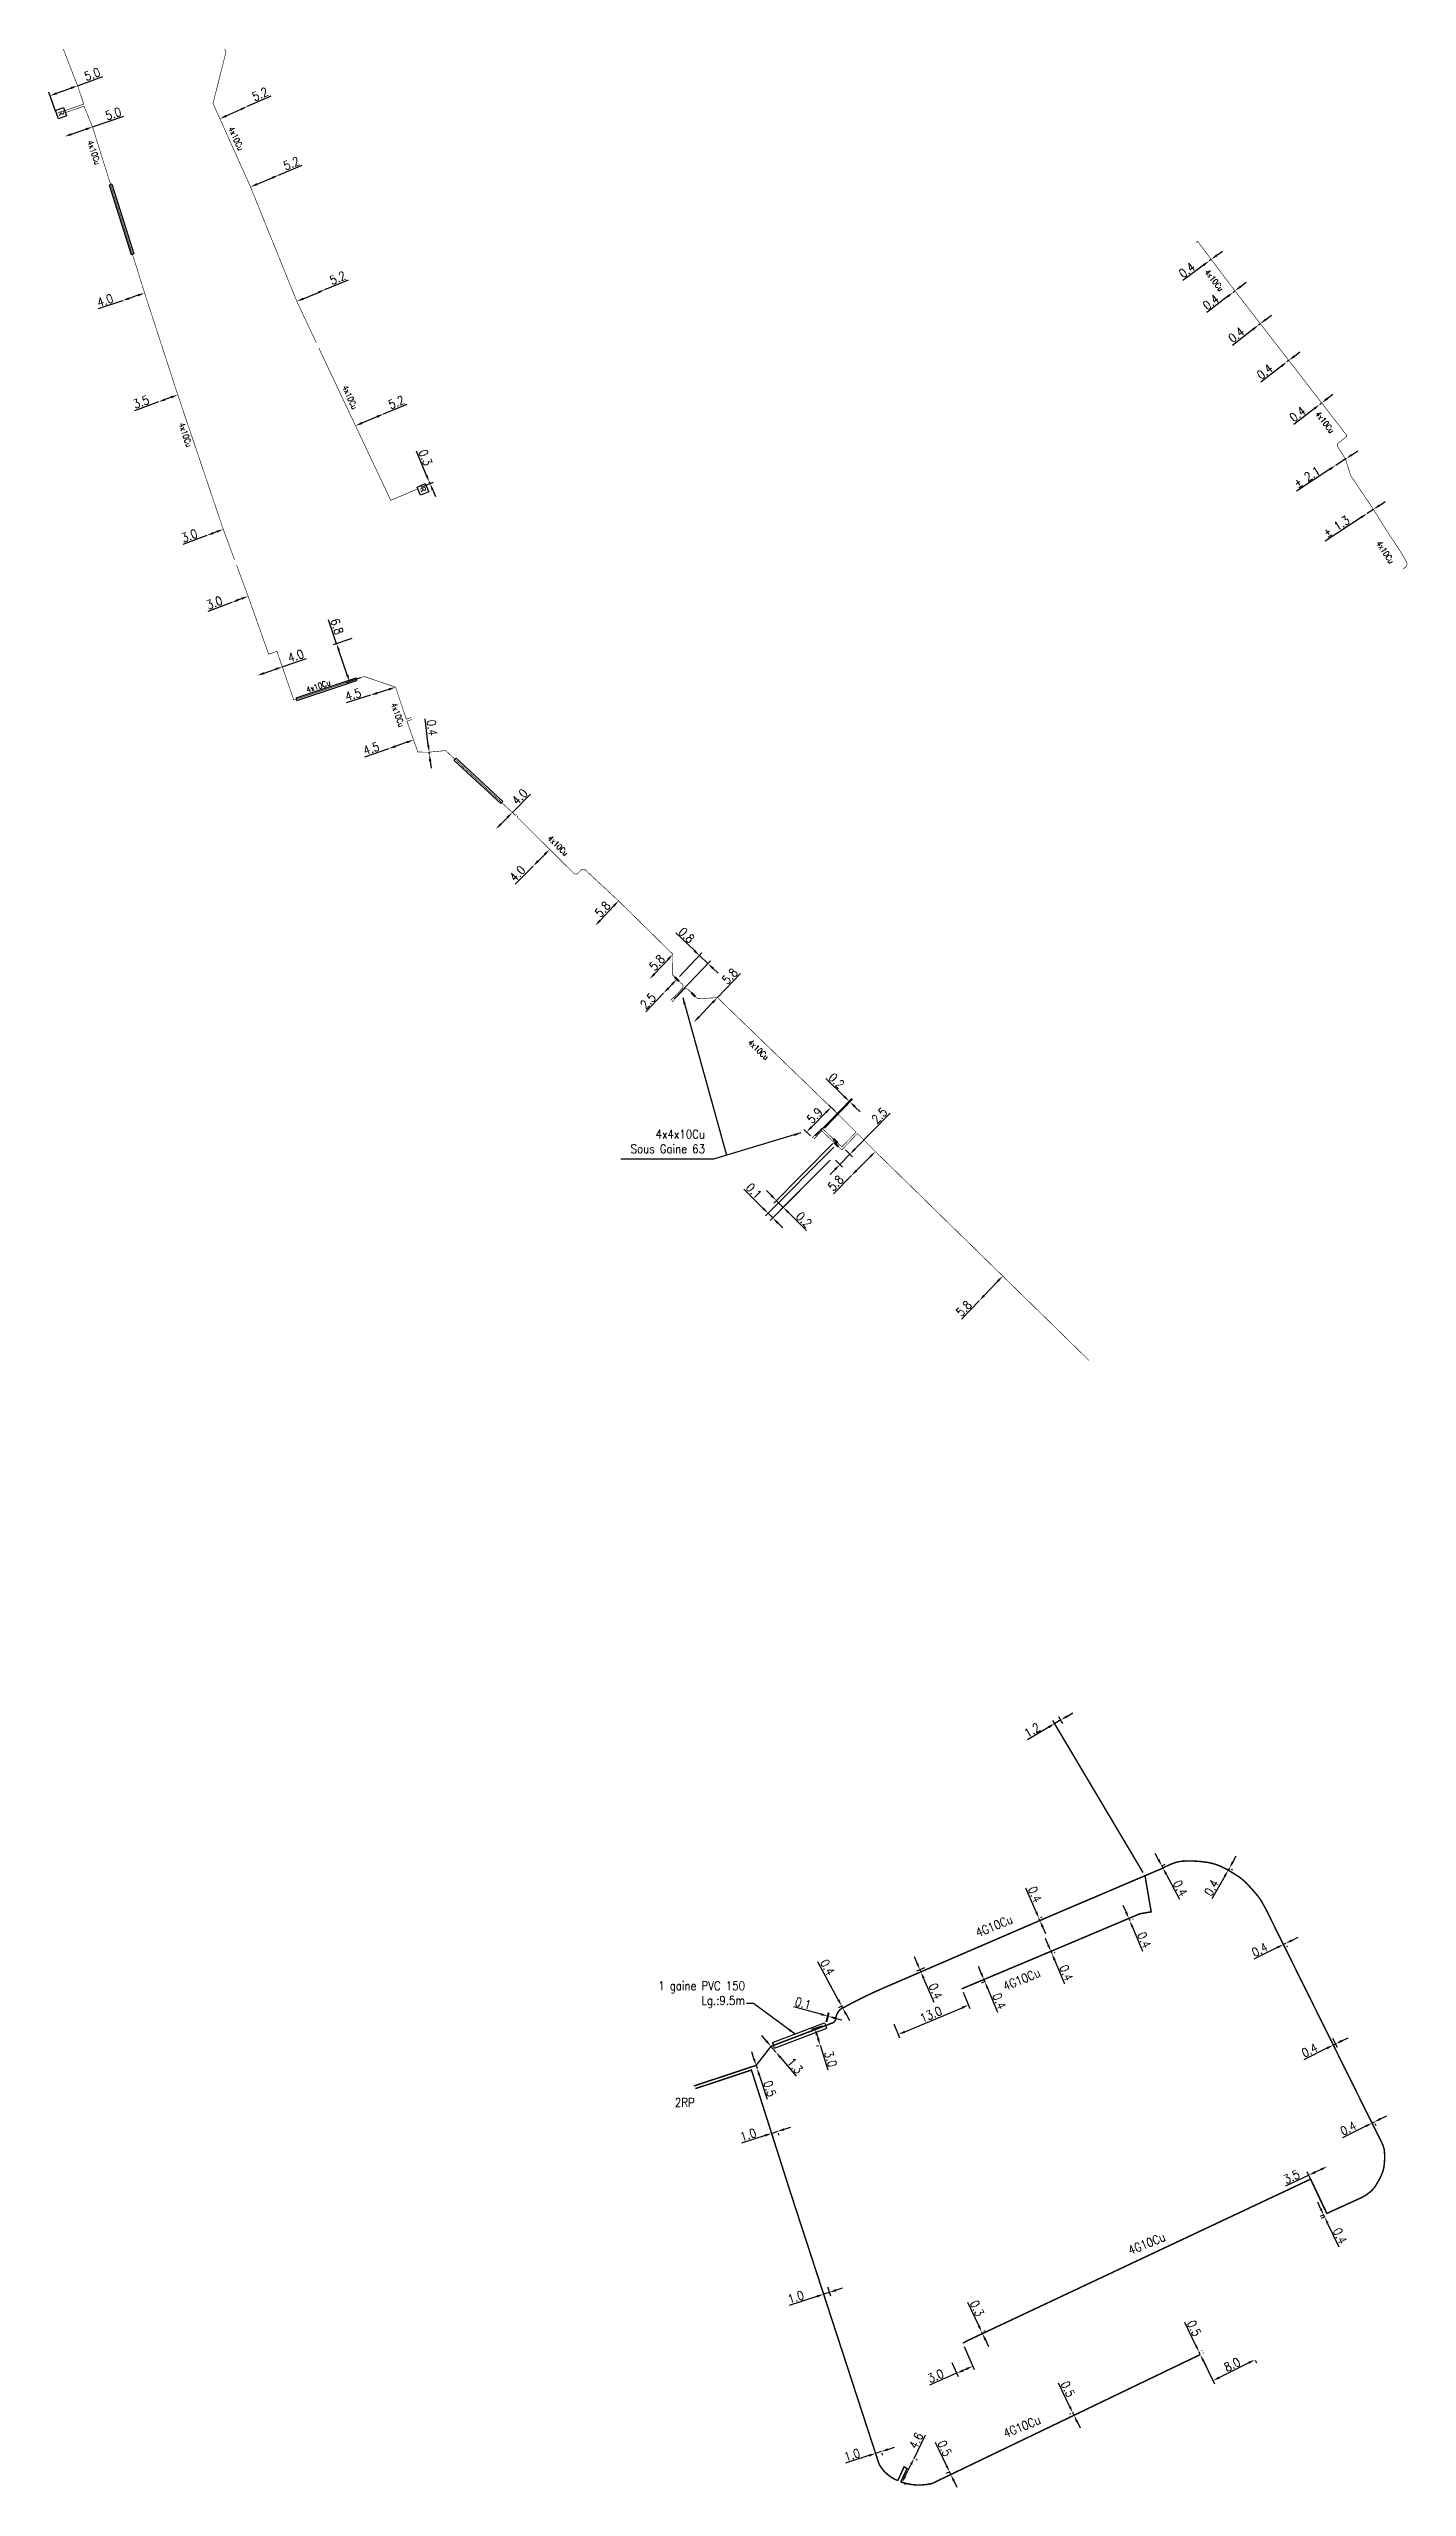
# Model space of a CAD drawing. Header units: millimetres. Extents: x 81122 to 82000, y 143040 to 144000.
# Drawn here: x 81122.5 to 81354.2, y 143584.2 to 144000 of the extents above; entities that cross this region are included whole.
import ezdxf
from ezdxf.enums import TextEntityAlignment as Align

# ---------------------------------------------------------------- set-up
doc = ezdxf.new("R2010")
doc.units = ezdxf.units.MM
doc.header["$PDMODE"] = 34
doc.linetypes.add('E_ST_Cu', pattern=[2000, 1000, 1000])
doc.layers.get('0').update_dxf_attribs({"linetype": 'CONTINUOUS'})
doc.layers.get('DEFPOINTS').update_dxf_attribs({"linetype": 'CONTINUOUS'})
for name, color, linetype in [('E_100', 3, 'CONTINUOUS'), ('E_200', 7, 'CONTINUOUS'), ('E_300', 7, 'CONTINUOUS'), ('E_400', 7, 'CONTINUOUS')]:
    doc.layers.add(name, color=color, linetype=linetype)
doc.styles.add('M_ROMANS', font='ROMANS.shx', dxfattribs={"width": 0.75})
doc.styles.get("Standard").update_dxf_attribs({"font": 'romans.shx', "width": 0.85})
doc.dimstyles.get("Standard").update_dxf_attribs({"dimtxt": 1.5, "dimasz": 1.2, "dimexe": 0.625, "dimexo": 0.625, "dimgap": 0.25, "dimtad": 1, "dimdec": 1, "dimzin": 0, "dimdsep": 46, "dimtxsty": 'Standard', "dimcen": -0.5, "dimadec": 0, "dimazin": 0, "dimtfac": 1, "dimtdec": 1, "dimtmove": 0, "dimatfit": 3, "dimfxl": 0, "dimtolj": 1, "dimtzin": 0, "dimarcsym": 0})

msp = doc.modelspace()

# ---------------------------------------------------------------- texts
at = {"layer": 'E_100', "linetype": 'Continuous', "width": 0.85}
for s, height, rotation, p in [('4x10Cu', 1, 294.5497, (81154.43, 143984.74)), ('4x10Cu', 1, 288.6719, (81130.21, 143982.35)), ('4x10Cu', 1, 294.5497, (81173.87, 143940.61)), ('4x10Cu', 1, 288.6719, (81145.81, 143934.22)), ('4x10Cu', 1, 18.5253, (81168.48, 143891.35)), ('4x10Cu', 1, 289.3607, (81182.04, 143886.45)), ('4x10Cu', 1, 315.1117, (81209.37, 143864.15)), ('4x10Cu', 1, 316.1502, (81243.55, 143829.36)), ('4G10Cu', 1.5, 22.3706, (81283.75, 143679.91)), ('4G10Cu', 1.5, 22.3706, (81288.44, 143670.8)), ('4G10Cu', 1.5, 22.3706, (81309.78, 143625.74)), ('4G10Cu', 1.5, 22.3706, (81288.5, 143594.53))]:
    msp.add_text(s, height=height, rotation=rotation, dxfattribs=at).set_placement(p, align=Align.MIDDLE)
for rotation, p in [(307.7416, (81319.59, 143961.94)), (307.7416, (81338.46, 143937.74)), (303.0609, (81348.89, 143915.71))]:
    msp.add_text('4x10Cu', height=1, rotation=rotation, dxfattribs=at).set_placement(p)
msp.add_text('2RP', height=1.5, dxfattribs=at).set_placement((81229.29, 143649.04))
at = {"layer": 'E_100', "linetype": 'Continuous', "insert": (81234.43, 143815.69), "char_height": 1.5, "attachment_point": 3}
msp.add_mtext('4x4x10Cu\\PSous Gaine 63', dxfattribs=at)
at = {"layer": 'E_400', "linetype": 'Continuous', "insert": (81241.26, 143665.95), "char_height": 1.5, "attachment_point": 9}
msp.add_mtext('1 gaine PVC 150\\P Lg.:9.5m', dxfattribs=at)

# ---------------------------------------------------------------- blocks, each defined once
blk = doc.blocks.new('*D15')
at = {"layer": 'DEFPOINTS', "color": 0, "linetype": 'Continuous', "transparency": 16777216}
for p in [(81257.95, 143812.71), (81256.23, 143810.96), (81257.45, 143809.77)]:
    blk.add_point(p, dxfattribs=at)
at = {"layer": 'E_100', "color": 0, "linetype": 'Continuous', "lineweight": -2, "transparency": 16777216}
for p, q in [((81260, 143812.39), (81266, 143818.55)), ((81257.45, 143809.77), (81259.16, 143811.53)), ((81258.39, 143812.28), (81259.61, 143811.09)), ((81256.61, 143808.91), (81255.77, 143808.06)), ((81256.68, 143810.52), (81257.9, 143809.34))]:
    blk.add_line(p, q, dxfattribs=at)
at = {"layer": 'E_100', "color": 0, "linetype": 'Continuous', "transparency": 16777216}
for points in [[(81259.85, 143812.53), (81260.14, 143812.25), (81259.16, 143811.53)], [(81256.47, 143809.05), (81256.76, 143808.78), (81257.45, 143809.77)]]:
    blk.add_solid(points, dxfattribs=at)
at = {"layer": 'E_100', "color": 0, "linetype": 'Continuous', "transparency": 16777216, "insert": (81264.18, 143818.11), "char_height": 1.5, "attachment_point": 5, "rotation": 45.7241}
blk.add_mtext('\\A1;2.5', dxfattribs=at)
blk = doc.blocks.new('*D16')
at = {"layer": 'DEFPOINTS', "color": 0, "linetype": 'Continuous', "transparency": 16777216}
for p in [(81259.16, 143820.44), (81252.88, 143814.19), (81254.38, 143815.5)]:
    blk.add_point(p, dxfattribs=at)
at = {"layer": 'E_100', "color": 0, "linetype": 'Continuous', "lineweight": -2, "transparency": 16777216}
for p, q in [((81258.18, 143821.39), (81255.04, 143824.43)), ((81253.31, 143814.64), (81259.48, 143821)), ((81254.81, 143815.95), (81259.59, 143820.89)), ((81259.16, 143820.44), (81259.04, 143820.55)), ((81260.02, 143819.61), (81260.88, 143818.77))]:
    blk.add_line(p, q, dxfattribs=at)
at = {"layer": 'E_100', "color": 0, "linetype": 'Continuous', "transparency": 16777216}
for points in [[(81258.32, 143821.53), (81258.04, 143821.24), (81259.04, 143820.55)], [(81260.16, 143819.75), (81259.88, 143819.46), (81259.16, 143820.44)]]:
    blk.add_solid(points, dxfattribs=at)
at = {"layer": 'E_100', "color": 0, "linetype": 'Continuous', "transparency": 16777216, "insert": (81256.87, 143824.04), "char_height": 1.5, "attachment_point": 5, "rotation": 315.9121}
blk.add_mtext('\\A1;0.2', dxfattribs=at)
blk = doc.blocks.new('*D17')
at = {"layer": 'DEFPOINTS', "color": 0, "linetype": 'Continuous', "transparency": 16777216}
for p in [(81256.69, 143813.78), (81256.23, 143810.96), (81246.6, 143803.63)]:
    blk.add_point(p, dxfattribs=at)
at = {"layer": 'E_300', "color": 0, "linetype": 'Continuous', "lineweight": -2, "transparency": 16777216}
for p, q in [((81256.25, 143813.34), (81246.16, 143803.18)), ((81255.79, 143810.52), (81247.34, 143802.01)), ((81245.75, 143804.47), (81244.9, 143805.32)), ((81246.6, 143803.63), (81247.78, 143802.45)), ((81248.64, 143801.61), (81251.74, 143798.52))]:
    blk.add_line(p, q, dxfattribs=at)
at = {"layer": 'E_300', "color": 0, "linetype": 'Continuous', "transparency": 16777216}
for points in [[(81245.89, 143804.61), (81245.61, 143804.33), (81246.6, 143803.63)], [(81248.78, 143801.75), (81248.49, 143801.46), (81247.78, 143802.45)]]:
    blk.add_solid(points, dxfattribs=at)
at = {"layer": 'E_300', "color": 0, "linetype": 'Continuous', "transparency": 16777216, "insert": (81251.32, 143800.35), "char_height": 1.5, "attachment_point": 5, "rotation": 315.1919}
blk.add_mtext('\\A1;0.2', dxfattribs=at)
blk = doc.blocks.new('*D18')
at = {"layer": 'DEFPOINTS', "color": 0, "linetype": 'Continuous', "transparency": 16777216}
for p in [(81256.84, 143813.16), (81256.23, 143810.96), (81245.21, 143801.44)]:
    blk.add_point(p, dxfattribs=at)
at = {"layer": 'E_300', "color": 0, "linetype": 'Continuous', "lineweight": -2, "transparency": 16777216}
for p, q in [((81256.4, 143812.71), (81244.77, 143801)), ((81255.79, 143810.52), (81245.56, 143800.21)), ((81244.36, 143802.29), (81241.08, 143805.54)), ((81246, 143800.65), (81245.21, 143801.44)), ((81246.85, 143799.81), (81247.7, 143798.96))]:
    blk.add_line(p, q, dxfattribs=at)
at = {"layer": 'E_300', "color": 0, "linetype": 'Continuous', "transparency": 16777216}
for points in [[(81244.5, 143802.43), (81244.21, 143802.14), (81245.21, 143801.44)], [(81246.99, 143799.95), (81246.71, 143799.67), (81246, 143800.65)]]:
    blk.add_solid(points, dxfattribs=at)
at = {"layer": 'E_300', "color": 0, "linetype": 'Continuous', "transparency": 16777216, "insert": (81242.78, 143805.26), "char_height": 1.5, "attachment_point": 5, "rotation": 315.1919}
blk.add_mtext('\\A1;0.1', dxfattribs=at)
blk = doc.blocks.new('*D30')
at = {"layer": 'DEFPOINTS', "color": 0, "linetype": 'Continuous', "transparency": 16777216}
for p in [(81269.85, 143589.22), (81270.09, 143589.11), (81267.83, 143585.09)]:
    blk.add_point(p, dxfattribs=at)
at = {"layer": 'E_100', "color": 0, "linetype": 'Continuous', "lineweight": -2, "transparency": 16777216}
for p, q in [((81270.09, 143589.11), (81272.05, 143593.11)), ((81268.6, 143586.05), (81269.56, 143588.03)), ((81270.41, 143588.95), (81270.65, 143588.83)), ((81268.39, 143584.82), (81268.63, 143584.7))]:
    blk.add_line(p, q, dxfattribs=at)
at = {"layer": 'E_100', "color": 0, "linetype": 'Continuous', "transparency": 16777216}
for points in [[(81269.38, 143588.12), (81269.74, 143587.94), (81270.09, 143589.11)], [(81268.42, 143586.14), (81268.77, 143585.97), (81268.07, 143584.98)]]:
    blk.add_solid(points, dxfattribs=at)
at = {"layer": 'E_100', "color": 0, "linetype": 'Continuous', "transparency": 16777216, "insert": (81270.46, 143592.13), "char_height": 1.5, "attachment_point": 5, "rotation": 63.8959}
blk.add_mtext('\\A1;4.6', dxfattribs=at)
blk = doc.blocks.new('*D31')
at = {"layer": 'DEFPOINTS', "color": 0, "linetype": 'Continuous', "transparency": 16777216}
for p in [(81243.15, 143656.12), (81243.31, 143655.65), (81243.31, 143655.65)]:
    blk.add_point(p, dxfattribs=at)
at = {"layer": 'E_100', "color": 0, "linetype": 'Continuous', "lineweight": -2, "transparency": 16777216}
for p, q in [((81242.79, 143657.27), (81242.42, 143658.41)), ((81243.15, 143656.12), (81243.31, 143655.65)), ((81243.68, 143654.51), (81245.02, 143650.35))]:
    blk.add_line(p, q, dxfattribs=at)
at = {"layer": 'E_100', "color": 0, "linetype": 'Continuous', "transparency": 16777216}
for points in [[(81242.98, 143657.33), (81242.6, 143657.2), (81243.15, 143656.12)], [(81243.87, 143654.57), (81243.49, 143654.44), (81243.31, 143655.65)]]:
    blk.add_solid(points, dxfattribs=at)
at = {"layer": 'E_100', "color": 0, "linetype": 'Continuous', "transparency": 16777216, "insert": (81245.49, 143652.16), "char_height": 1.5, "attachment_point": 5, "rotation": 287.9174}
blk.add_mtext('\\A1;0.5', dxfattribs=at)
blk = doc.blocks.new('*D32')
at = {"layer": 'DEFPOINTS', "color": 0, "linetype": 'Continuous', "transparency": 16777216}
for p in [(81245.68, 143659.37), (81246.52, 143658.38), (81246.52, 143658.38)]:
    blk.add_point(p, dxfattribs=at)
at = {"layer": 'E_100', "color": 0, "linetype": 'Continuous', "lineweight": -2, "transparency": 16777216}
for p, q in [((81244.9, 143660.28), (81244.13, 143661.2)), ((81245.68, 143659.37), (81246.52, 143658.38)), ((81247.3, 143657.46), (81250.01, 143654.27))]:
    blk.add_line(p, q, dxfattribs=at)
at = {"layer": 'E_100', "color": 0, "linetype": 'Continuous', "transparency": 16777216}
for points in [[(81245.06, 143660.41), (81244.75, 143660.15), (81245.68, 143659.37)], [(81247.45, 143657.59), (81247.15, 143657.33), (81246.52, 143658.38)]]:
    blk.add_solid(points, dxfattribs=at)
at = {"layer": 'E_100', "color": 0, "linetype": 'Continuous', "transparency": 16777216, "insert": (81249.81, 143656.05), "char_height": 1.5, "attachment_point": 5, "rotation": 310.3319}
blk.add_mtext('\\A1;1.3', dxfattribs=at)
blk = doc.blocks.new('*D33')
at = {"layer": 'DEFPOINTS', "color": 0, "linetype": 'Continuous', "transparency": 16777216}
for p in [(81254.92, 143662.95), (81255.02, 143662.93), (81255.36, 143664.53)]:
    blk.add_point(p, dxfattribs=at)
at = {"layer": 'E_400', "color": 0, "linetype": 'Continuous', "lineweight": -2, "transparency": 16777216}
for p, q in [((81254.2, 143664.85), (81249.56, 143666.13)), ((81255.09, 143663.56), (81255.52, 143665.13)), ((81255.19, 143663.53), (81255.62, 143665.11)), ((81255.46, 143664.5), (81255.36, 143664.53)), ((81256.61, 143664.19), (81257.77, 143663.87))]:
    blk.add_line(p, q, dxfattribs=at)
at = {"layer": 'E_400', "color": 0, "linetype": 'Continuous', "transparency": 16777216}
for points in [[(81254.25, 143665.04), (81254.15, 143664.66), (81255.36, 143664.53)], [(81256.67, 143664.38), (81256.56, 143663.99), (81255.46, 143664.5)]]:
    blk.add_solid(points, dxfattribs=at)
at = {"layer": 'E_400', "color": 0, "linetype": 'Continuous', "transparency": 16777216, "insert": (81251.17, 143666.72), "char_height": 1.5, "attachment_point": 5, "rotation": 344.6053}
blk.add_mtext('\\A1;0.1', dxfattribs=at)
blk = doc.blocks.new('*D34')
at = {"layer": 'DEFPOINTS', "color": 0, "linetype": 'Continuous', "transparency": 16777216}
for p in [(81257.74, 143666.26), (81258.38, 143666.6), (81258.57, 143666.25)]:
    blk.add_point(p, dxfattribs=at)
at = {"layer": 'E_100', "color": 0, "linetype": 'Continuous', "lineweight": -2, "transparency": 16777216}
for p, q in [((81257.17, 143667.32), (81253.68, 143673.81)), ((81257.83, 143666.31), (81257.19, 143665.96)), ((81258.02, 143665.95), (81257.38, 143665.61)), ((81257.93, 143665.91), (81257.74, 143666.26)), ((81258.5, 143664.85), (81259.07, 143663.79))]:
    blk.add_line(p, q, dxfattribs=at)
at = {"layer": 'E_100', "color": 0, "linetype": 'Continuous', "transparency": 16777216}
for points in [[(81257.35, 143667.41), (81257, 143667.22), (81257.74, 143666.26)], [(81258.67, 143664.94), (81258.32, 143664.75), (81257.93, 143665.91)]]:
    blk.add_solid(points, dxfattribs=at)
at = {"layer": 'E_100', "color": 0, "linetype": 'Continuous', "transparency": 16777216, "insert": (81255.32, 143672.86), "char_height": 1.5, "attachment_point": 5, "rotation": 298.2704}
blk.add_mtext('\\A1;0.4', dxfattribs=at)
blk = doc.blocks.new('*D35')
at = {"layer": 'DEFPOINTS', "color": 0, "linetype": 'Continuous', "transparency": 16777216}
for p in [(81271.1, 143672.44), (81272.43, 143673.01), (81272.59, 143672.64)]:
    blk.add_point(p, dxfattribs=at)
at = {"layer": 'E_100', "color": 0, "linetype": 'Continuous', "lineweight": -2, "transparency": 16777216}
for p, q in [((81270.62, 143673.54), (81270.15, 143674.64)), ((81271.86, 143672.76), (81270.53, 143672.19)), ((81272.01, 143672.4), (81270.68, 143671.82)), ((81271.1, 143672.44), (81271.26, 143672.07)), ((81271.73, 143670.97), (81273.49, 143666.9))]:
    blk.add_line(p, q, dxfattribs=at)
at = {"layer": 'E_100', "color": 0, "linetype": 'Continuous', "transparency": 16777216}
for points in [[(81270.81, 143673.62), (81270.44, 143673.46), (81271.1, 143672.44)], [(81271.92, 143671.05), (81271.55, 143670.89), (81271.26, 143672.07)]]:
    blk.add_solid(points, dxfattribs=at)
at = {"layer": 'E_100', "color": 0, "linetype": 'Continuous', "transparency": 16777216, "insert": (81273.77, 143668.78), "char_height": 1.5, "attachment_point": 5, "rotation": 293.3383}
blk.add_mtext('\\A1;0.4', dxfattribs=at)
blk = doc.blocks.new('*D36')
at = {"layer": 'DEFPOINTS', "color": 0, "linetype": 'Continuous', "transparency": 16777216}
for p in [(81291.16, 143681.09), (81291.32, 143680.73), (81291.4, 143681.2)]:
    blk.add_point(p, dxfattribs=at)
at = {"layer": 'E_100', "color": 0, "linetype": 'Continuous', "lineweight": -2, "transparency": 16777216}
for p, q in [((81290.92, 143682.3), (81289.17, 143686.37)), ((81291.56, 143680.83), (81291.4, 143681.2)), ((81291.74, 143681.34), (81291.97, 143681.44)), ((81291.89, 143680.97), (81292.13, 143681.08)), ((81292.03, 143679.73), (81292.51, 143678.63))]:
    blk.add_line(p, q, dxfattribs=at)
at = {"layer": 'E_100', "color": 0, "linetype": 'Continuous', "transparency": 16777216}
for points in [[(81291.11, 143682.38), (81290.74, 143682.22), (81291.4, 143681.2)], [(81292.22, 143679.81), (81291.85, 143679.65), (81291.56, 143680.83)]]:
    blk.add_solid(points, dxfattribs=at)
at = {"layer": 'E_100', "color": 0, "linetype": 'Continuous', "transparency": 16777216, "insert": (81290.72, 143685.28), "char_height": 1.5, "attachment_point": 5, "rotation": 293.3383}
blk.add_mtext('\\A1;0.4', dxfattribs=at)
blk = doc.blocks.new('*D37')
at = {"layer": 'DEFPOINTS', "color": 0, "linetype": 'Continuous', "transparency": 16777216}
for p in [(81306.69, 143681.18), (81306.85, 143680.81), (81306.88, 143680.82)]:
    blk.add_point(p, dxfattribs=at)
at = {"layer": 'E_100', "color": 0, "linetype": 'Continuous', "lineweight": -2, "transparency": 16777216}
for p, q in [((81306.26, 143682.29), (81305.79, 143683.4)), ((81306.72, 143681.19), (81306.88, 143680.82)), ((81307.27, 143681.42), (81307.3, 143681.43)), ((81307.34, 143679.72), (81309.07, 143675.63)), ((81307.42, 143681.05), (81307.45, 143681.06))]:
    blk.add_line(p, q, dxfattribs=at)
at = {"layer": 'E_100', "color": 0, "linetype": 'Continuous', "transparency": 16777216}
for points in [[(81306.44, 143682.37), (81306.07, 143682.22), (81306.72, 143681.19)], [(81307.53, 143679.79), (81307.16, 143679.64), (81306.88, 143680.82)]]:
    blk.add_solid(points, dxfattribs=at)
at = {"layer": 'E_100', "color": 0, "linetype": 'Continuous', "transparency": 16777216, "insert": (81309.36, 143677.51), "char_height": 1.5, "attachment_point": 5, "rotation": 292.8962}
blk.add_mtext('\\A1;0.4', dxfattribs=at)
blk = doc.blocks.new('*D38')
at = {"layer": 'DEFPOINTS', "color": 0, "linetype": 'Continuous', "transparency": 16777216}
for p in [(81293.32, 143675.53), (81293.48, 143675.16), (81293.59, 143675.21)]:
    blk.add_point(p, dxfattribs=at)
at = {"layer": 'E_100', "color": 0, "linetype": 'Continuous', "lineweight": -2, "transparency": 16777216}
for p, q in [((81292.96, 143676.68), (81292.5, 143677.79)), ((81293.43, 143675.58), (81293.59, 143675.21)), ((81293.9, 143675.77), (81294.01, 143675.82)), ((81294.05, 143675.4), (81294.16, 143675.45)), ((81294.05, 143674.1), (81295.78, 143670.02))]:
    blk.add_line(p, q, dxfattribs=at)
at = {"layer": 'E_100', "color": 0, "linetype": 'Continuous', "transparency": 16777216}
for points in [[(81293.15, 143676.76), (81292.78, 143676.6), (81293.43, 143675.58)], [(81294.24, 143674.18), (81293.87, 143674.02), (81293.59, 143675.21)]]:
    blk.add_solid(points, dxfattribs=at)
at = {"layer": 'E_100', "color": 0, "linetype": 'Continuous', "transparency": 16777216, "insert": (81296.07, 143671.9), "char_height": 1.5, "attachment_point": 5, "rotation": 292.8962}
blk.add_mtext('\\A1;0.4', dxfattribs=at)
blk = doc.blocks.new('*D39')
at = {"layer": 'DEFPOINTS', "color": 0, "linetype": 'Continuous', "transparency": 16777216}
for p in [(81282.16, 143670.4), (81282.64, 143671.04), (81282.8, 143670.67)]:
    blk.add_point(p, dxfattribs=at)
at = {"layer": 'E_100', "color": 0, "linetype": 'Continuous', "lineweight": -2, "transparency": 16777216}
for p, q in [((81281.54, 143671.88), (81281.08, 143672.98)), ((81282.06, 143670.8), (81281.43, 143670.53)), ((81282.22, 143670.43), (81281.58, 143670.16)), ((81282.01, 143670.77), (81282.16, 143670.4)), ((81282.62, 143669.3), (81284.34, 143665.21))]:
    blk.add_line(p, q, dxfattribs=at)
at = {"layer": 'E_100', "color": 0, "linetype": 'Continuous', "transparency": 16777216}
for points in [[(81281.72, 143671.96), (81281.36, 143671.8), (81282.01, 143670.77)], [(81282.81, 143669.37), (81282.44, 143669.22), (81282.16, 143670.4)]]:
    blk.add_solid(points, dxfattribs=at)
at = {"layer": 'E_100', "color": 0, "linetype": 'Continuous', "transparency": 16777216, "insert": (81284.64, 143667.09), "char_height": 1.5, "attachment_point": 5, "rotation": 292.7837}
blk.add_mtext('\\A1;0.4', dxfattribs=at)
blk = doc.blocks.new('*D40')
at = {"layer": 'DEFPOINTS', "color": 0, "linetype": 'Continuous', "transparency": 16777216}
for p in [(81311.82, 143689.86), (81311.99, 143689.53), (81312.35, 143690.14)]:
    blk.add_point(p, dxfattribs=at)
at = {"layer": 'E_100', "color": 0, "linetype": 'Continuous', "lineweight": -2, "transparency": 16777216}
for p, q in [((81311.79, 143691.2), (81311.23, 143692.26)), ((81312.35, 143690.14), (81312.52, 143689.82)), ((81312.37, 143690.15), (81312.9, 143690.44)), ((81312.54, 143689.83), (81313.07, 143690.11)), ((81313.08, 143688.75), (81315.37, 143684.45))]:
    blk.add_line(p, q, dxfattribs=at)
at = {"layer": 'E_100', "color": 0, "linetype": 'Continuous', "transparency": 16777216}
for points in [[(81311.96, 143691.3), (81311.61, 143691.11), (81312.35, 143690.14)], [(81313.26, 143688.85), (81312.91, 143688.66), (81312.52, 143689.82)]]:
    blk.add_solid(points, dxfattribs=at)
at = {"layer": 'E_100', "color": 0, "linetype": 'Continuous', "transparency": 16777216, "insert": (81315.49, 143686.34), "char_height": 1.5, "attachment_point": 5, "rotation": 297.9025}
blk.add_mtext('\\A1;0.4', dxfattribs=at)
blk = doc.blocks.new('*D41')
at = {"layer": 'DEFPOINTS', "color": 0, "linetype": 'Continuous', "transparency": 16777216}
for p in [(81323.46, 143689.54), (81323.65, 143689.89), (81323.88, 143689.76)]:
    blk.add_point(p, dxfattribs=at)
at = {"layer": 'E_100', "color": 0, "linetype": 'Continuous', "lineweight": -2, "transparency": 16777216}
for p, q in [((81324.47, 143690.8), (81325.06, 143691.85)), ((81323.09, 143688.37), (81320.9, 143684.51)), ((81323.88, 143689.76), (81323.68, 143689.41)), ((81324, 143689.23), (81324.22, 143689.1)), ((81324.2, 143689.58), (81324.42, 143689.45))]:
    blk.add_line(p, q, dxfattribs=at)
at = {"layer": 'E_100', "color": 0, "linetype": 'Continuous', "transparency": 16777216}
for points in [[(81324.29, 143690.9), (81324.64, 143690.7), (81323.88, 143689.76)], [(81322.91, 143688.47), (81323.26, 143688.27), (81323.68, 143689.41)]]:
    blk.add_solid(points, dxfattribs=at)
at = {"layer": 'E_100', "color": 0, "linetype": 'Continuous', "transparency": 16777216, "insert": (81320.83, 143686.41), "char_height": 1.5, "attachment_point": 5, "rotation": 60.4427}
blk.add_mtext('\\A1;0.4', dxfattribs=at)
blk = doc.blocks.new('*D42')
at = {"layer": 'DEFPOINTS', "color": 0, "linetype": 'Continuous', "transparency": 16777216}
for p in [(81333.03, 143676.88), (81333.39, 143677.06), (81333.46, 143676.92)]:
    blk.add_point(p, dxfattribs=at)
at = {"layer": 'E_100', "color": 0, "linetype": 'Continuous', "lineweight": -2, "transparency": 16777216}
for p, q in [((81332.03, 143676.21), (81328.06, 143674.24)), ((81333.46, 143676.92), (81333.1, 143676.74)), ((81333.31, 143676.32), (81333.38, 143676.18)), ((81333.67, 143676.5), (81333.74, 143676.36)), ((81334.53, 143677.45), (81335.61, 143677.98))]:
    blk.add_line(p, q, dxfattribs=at)
at = {"layer": 'E_100', "color": 0, "linetype": 'Continuous', "transparency": 16777216}
for points in [[(81331.94, 143676.39), (81332.12, 143676.03), (81333.1, 143676.74)], [(81334.45, 143677.63), (81334.62, 143677.27), (81333.46, 143676.92)]]:
    blk.add_solid(points, dxfattribs=at)
at = {"layer": 'E_100', "color": 0, "linetype": 'Continuous', "transparency": 16777216, "insert": (81329.06, 143675.85), "char_height": 1.5, "attachment_point": 5, "rotation": 26.3833}
blk.add_mtext('\\A1;0.4', dxfattribs=at)
blk = doc.blocks.new('*D43')
at = {"layer": 'DEFPOINTS', "color": 0, "linetype": 'Continuous', "transparency": 16777216}
for p in [(81348.07, 143646.57), (81348.43, 143646.75), (81348.57, 143646.46)]:
    blk.add_point(p, dxfattribs=at)
at = {"layer": 'E_100', "color": 0, "linetype": 'Continuous', "lineweight": -2, "transparency": 16777216}
for p, q in [((81347.14, 143645.75), (81343.17, 143643.77)), ((81348.57, 143646.46), (81348.21, 143646.28)), ((81348.35, 143646.01), (81348.49, 143645.72)), ((81348.71, 143646.19), (81348.85, 143645.9)), ((81349.64, 143647), (81350.72, 143647.53))]:
    blk.add_line(p, q, dxfattribs=at)
at = {"layer": 'E_100', "color": 0, "linetype": 'Continuous', "transparency": 16777216}
for points in [[(81347.05, 143645.93), (81347.23, 143645.57), (81348.21, 143646.28)], [(81349.56, 143647.18), (81349.73, 143646.82), (81348.57, 143646.46)]]:
    blk.add_solid(points, dxfattribs=at)
at = {"layer": 'E_100', "color": 0, "linetype": 'Continuous', "transparency": 16777216, "insert": (81344.17, 143645.39), "char_height": 1.5, "attachment_point": 5, "rotation": 26.4525}
blk.add_mtext('\\A1;0.4', dxfattribs=at)
blk = doc.blocks.new('*D44')
at = {"layer": 'DEFPOINTS', "color": 0, "linetype": 'Continuous', "transparency": 16777216}
for p in [(81340.84, 143661.15), (81341.19, 143661.33), (81341.97, 143659.77)]:
    blk.add_point(p, dxfattribs=at)
at = {"layer": 'E_100', "color": 0, "linetype": 'Continuous', "lineweight": -2, "transparency": 16777216}
for p, q in [((81340.53, 143659.06), (81336.56, 143657.09)), ((81341.11, 143660.59), (81341.89, 143659.03)), ((81341.47, 143660.77), (81342.25, 143659.21)), ((81341.97, 143659.77), (81341.61, 143659.59)), ((81343.04, 143660.3), (81344.12, 143660.83))]:
    blk.add_line(p, q, dxfattribs=at)
at = {"layer": 'E_100', "color": 0, "linetype": 'Continuous', "transparency": 16777216}
for points in [[(81340.45, 143659.23), (81340.62, 143658.88), (81341.61, 143659.59)], [(81342.95, 143660.48), (81343.13, 143660.12), (81341.97, 143659.77)]]:
    blk.add_solid(points, dxfattribs=at)
at = {"layer": 'E_100', "color": 0, "linetype": 'Continuous', "transparency": 16777216, "insert": (81337.57, 143658.7), "char_height": 1.5, "attachment_point": 5, "rotation": 26.3833}
blk.add_mtext('\\A1;0.4', dxfattribs=at)
blk = doc.blocks.new('*D45')
at = {"layer": 'DEFPOINTS', "color": 0, "linetype": 'Continuous', "transparency": 16777216}
for p in [(81340.13, 143630.26), (81340.51, 143630.88), (81340.68, 143630.51)]:
    blk.add_point(p, dxfattribs=at)
at = {"layer": 'E_100', "color": 0, "linetype": 'Continuous', "lineweight": -2, "transparency": 16777216}
for p, q in [((81339.45, 143631.7), (81338.94, 143632.79)), ((81339.94, 143630.61), (81339.39, 143630.35)), ((81340.11, 143630.25), (81339.56, 143629.99)), ((81339.96, 143630.62), (81340.13, 143630.26)), ((81340.64, 143629.17), (81342.53, 143625.16))]:
    blk.add_line(p, q, dxfattribs=at)
at = {"layer": 'E_100', "color": 0, "linetype": 'Continuous', "transparency": 16777216}
for points in [[(81339.63, 143631.79), (81339.27, 143631.62), (81339.96, 143630.62)], [(81340.82, 143629.26), (81340.46, 143629.09), (81340.13, 143630.26)]]:
    blk.add_solid(points, dxfattribs=at)
at = {"layer": 'E_100', "color": 0, "linetype": 'Continuous', "transparency": 16777216, "insert": (81342.74, 143627.05), "char_height": 1.5, "attachment_point": 5, "rotation": 295.2071}
blk.add_mtext('\\A1;0.4', dxfattribs=at)
blk = doc.blocks.new('*D46')
at = {"layer": 'DEFPOINTS', "color": 0, "linetype": 'Continuous', "transparency": 16777216}
for p in [(81340.6, 143638.89), (81340.51, 143630.88), (81343.67, 143632.37)]:
    blk.add_point(p, dxfattribs=at)
at = {"layer": 'E_100', "color": 0, "linetype": 'Continuous', "lineweight": -2, "transparency": 16777216}
for p, q in [((81337.43, 143637.4), (81333.48, 143635.54)), ((81340.24, 143631.44), (81337.17, 143637.97)), ((81339.52, 143638.38), (81338.52, 143637.91))]:
    blk.add_line(p, q, dxfattribs=at)
at = {"layer": 'E_100', "color": 0, "linetype": 'Continuous', "transparency": 16777216}
for points in [[(81338.43, 143638.1), (81338.61, 143637.73), (81337.43, 143637.4)], [(81339.43, 143638.56), (81339.6, 143638.2), (81340.6, 143638.89)]]:
    blk.add_solid(points, dxfattribs=at)
at = {"layer": 'E_100', "color": 0, "linetype": 'Continuous', "transparency": 16777216, "insert": (81334.49, 143637.12), "char_height": 1.5, "attachment_point": 5, "rotation": 25.2071}
blk.add_mtext('\\A1;3.5', dxfattribs=at)
blk = doc.blocks.new('*D47')
at = {"layer": 'DEFPOINTS', "color": 0, "linetype": 'Continuous', "transparency": 16777216}
for p in [(81281.43, 143610.56), (81281.56, 143610.29), (81281.76, 143610.38)]:
    blk.add_point(p, dxfattribs=at)
at = {"layer": 'E_100', "color": 0, "linetype": 'Continuous', "lineweight": -2, "transparency": 16777216}
for p, q in [((81281.13, 143611.74), (81279.26, 143615.7)), ((81281.76, 143610.38), (81281.64, 143610.65)), ((81282, 143610.83), (81282.2, 143610.92)), ((81282.13, 143610.55), (81282.33, 143610.65)), ((81282.27, 143609.3), (81282.79, 143608.21))]:
    blk.add_line(p, q, dxfattribs=at)
at = {"layer": 'E_100', "color": 0, "linetype": 'Continuous', "transparency": 16777216}
for points in [[(81281.31, 143611.83), (81280.94, 143611.66), (81281.64, 143610.65)], [(81282.46, 143609.38), (81282.09, 143609.21), (81281.76, 143610.38)]]:
    blk.add_solid(points, dxfattribs=at)
at = {"layer": 'E_100', "color": 0, "linetype": 'Continuous', "transparency": 16777216, "insert": (81280.84, 143614.69), "char_height": 1.5, "attachment_point": 5, "rotation": 295.1891}
blk.add_mtext('\\A1;0.3', dxfattribs=at)
blk = doc.blocks.new('*D48')
at = {"layer": 'DEFPOINTS', "color": 0, "linetype": 'Continuous', "transparency": 16777216}
for p in [(81318.66, 143607.24), (81318.7, 143607.26), (81318.88, 143606.79)]:
    blk.add_point(p, dxfattribs=at)
at = {"layer": 'E_100', "color": 0, "linetype": 'Continuous', "lineweight": -2, "transparency": 16777216}
for p, q in [((81318.18, 143608.34), (81316.29, 143612.28)), ((81318.92, 143606.81), (81318.7, 143607.26)), ((81319.23, 143607.51), (81319.26, 143607.53)), ((81319.44, 143607.06), (81319.48, 143607.08)), ((81319.44, 143605.73), (81319.96, 143604.65))]:
    blk.add_line(p, q, dxfattribs=at)
at = {"layer": 'E_100', "color": 0, "linetype": 'Continuous', "transparency": 16777216}
for points in [[(81318.36, 143608.43), (81318, 143608.25), (81318.7, 143607.26)], [(81319.62, 143605.81), (81319.26, 143605.64), (81318.92, 143606.81)]]:
    blk.add_solid(points, dxfattribs=at)
at = {"layer": 'E_100', "color": 0, "linetype": 'Continuous', "transparency": 16777216, "insert": (81317.87, 143611.29), "char_height": 1.5, "attachment_point": 5, "rotation": 295.68}
blk.add_mtext('\\A1;0.5', dxfattribs=at)
blk = doc.blocks.new('*D49')
at = {"layer": 'DEFPOINTS', "color": 0, "linetype": 'Continuous', "transparency": 16777216}
for p in [(81297.15, 143596.9), (81297.35, 143596.99), (81297.57, 143596.54)]:
    blk.add_point(p, dxfattribs=at)
at = {"layer": 'E_100', "color": 0, "linetype": 'Continuous', "lineweight": -2, "transparency": 16777216}
for p, q in [((81296.63, 143597.98), (81294.74, 143601.92)), ((81296.79, 143596.72), (81296.59, 143596.63)), ((81297, 143596.27), (81296.81, 143596.18)), ((81297.37, 143596.45), (81297.15, 143596.9)), ((81297.89, 143595.37), (81298.41, 143594.29))]:
    blk.add_line(p, q, dxfattribs=at)
at = {"layer": 'E_100', "color": 0, "linetype": 'Continuous', "transparency": 16777216}
for points in [[(81296.81, 143598.07), (81296.45, 143597.89), (81297.15, 143596.9)], [(81298.07, 143595.45), (81297.71, 143595.28), (81297.37, 143596.45)]]:
    blk.add_solid(points, dxfattribs=at)
at = {"layer": 'E_100', "color": 0, "linetype": 'Continuous', "transparency": 16777216, "insert": (81296.33, 143600.92), "char_height": 1.5, "attachment_point": 5, "rotation": 295.68}
blk.add_mtext('\\A1;0.5', dxfattribs=at)
blk = doc.blocks.new('*D50')
at = {"layer": 'DEFPOINTS', "color": 0, "linetype": 'Continuous', "transparency": 16777216}
for p in [(81276.77, 143587.1), (81276.14, 143586.8), (81276.98, 143586.65)]:
    blk.add_point(p, dxfattribs=at)
at = {"layer": 'E_100', "color": 0, "linetype": 'Continuous', "lineweight": -2, "transparency": 16777216}
for p, q in [((81275.62, 143587.88), (81273.73, 143591.82)), ((81276.2, 143586.83), (81275.58, 143586.52)), ((81276.42, 143586.38), (81275.79, 143586.07)), ((81276.36, 143586.34), (81276.14, 143586.8)), ((81276.88, 143585.26), (81277.4, 143584.18))]:
    blk.add_line(p, q, dxfattribs=at)
at = {"layer": 'E_100', "color": 0, "linetype": 'Continuous', "transparency": 16777216}
for points in [[(81275.8, 143587.96), (81275.44, 143587.79), (81276.14, 143586.8)], [(81277.06, 143585.35), (81276.7, 143585.18), (81276.36, 143586.34)]]:
    blk.add_solid(points, dxfattribs=at)
at = {"layer": 'E_100', "color": 0, "linetype": 'Continuous', "transparency": 16777216, "insert": (81275.31, 143590.82), "char_height": 1.5, "attachment_point": 5, "rotation": 295.68}
blk.add_mtext('\\A1;0.5', dxfattribs=at)
blk = doc.blocks.new('*D51')
at = {"layer": 'DEFPOINTS', "color": 0, "linetype": 'Continuous', "transparency": 16777216}
for p in [(81263.43, 143590.25), (81263.53, 143589.95), (81264.38, 143590.56)]:
    blk.add_point(p, dxfattribs=at)
at = {"layer": 'E_100', "color": 0, "linetype": 'Continuous', "lineweight": -2, "transparency": 16777216}
for p, q in [((81265.62, 143590.63), (81266.76, 143591)), ((81262.39, 143589.57), (81258.41, 143588.27)), ((81264.48, 143590.26), (81263.53, 143589.95)), ((81263.63, 143589.66), (81263.72, 143589.35)), ((81264.58, 143589.97), (81264.68, 143589.66))]:
    blk.add_line(p, q, dxfattribs=at)
at = {"layer": 'E_100', "color": 0, "linetype": 'Continuous', "transparency": 16777216}
for points in [[(81262.33, 143589.76), (81262.45, 143589.38), (81263.53, 143589.95)], [(81265.56, 143590.82), (81265.68, 143590.44), (81264.48, 143590.26)]]:
    blk.add_solid(points, dxfattribs=at)
at = {"layer": 'E_100', "color": 0, "linetype": 'Continuous', "transparency": 16777216, "insert": (81259.52, 143589.69), "char_height": 1.5, "attachment_point": 5, "rotation": 18.0618}
blk.add_mtext('\\A1;1.0', dxfattribs=at)
blk = doc.blocks.new('*D52')
at = {"layer": 'DEFPOINTS', "color": 0, "linetype": 'Continuous', "transparency": 16777216}
for p in [(81254.17, 143618.64), (81255.12, 143618.95), (81255.63, 143617.41)]:
    blk.add_point(p, dxfattribs=at)
at = {"layer": 'E_100', "color": 0, "linetype": 'Continuous', "lineweight": -2, "transparency": 16777216}
for p, q in [((81253.53, 143616.73), (81248.82, 143615.19)), ((81254.37, 143618.04), (81254.87, 143616.51)), ((81255.63, 143617.41), (81254.67, 143617.1)), ((81255.32, 143618.35), (81255.82, 143616.82)), ((81256.77, 143617.78), (81257.91, 143618.16))]:
    blk.add_line(p, q, dxfattribs=at)
at = {"layer": 'E_100', "color": 0, "linetype": 'Continuous', "transparency": 16777216}
for points in [[(81253.47, 143616.92), (81253.6, 143616.54), (81254.67, 143617.1)], [(81256.7, 143617.97), (81256.83, 143617.59), (81255.63, 143617.41)]]:
    blk.add_solid(points, dxfattribs=at)
at = {"layer": 'E_100', "color": 0, "linetype": 'Continuous', "transparency": 16777216, "insert": (81249.93, 143616.61), "char_height": 1.5, "attachment_point": 5, "rotation": 18.0618}
blk.add_mtext('\\A1;1.0', dxfattribs=at)
blk = doc.blocks.new('*D53')
at = {"layer": 'DEFPOINTS', "color": 0, "linetype": 'Continuous', "transparency": 16777216}
for p in [(81246.69, 143645.18), (81245.7, 143644.85), (81246.8, 143644.85)]:
    blk.add_point(p, dxfattribs=at)
at = {"layer": 'E_100', "color": 0, "linetype": 'Continuous', "lineweight": -2, "transparency": 16777216}
for p, q in [((81247.94, 143645.22), (81249.08, 143645.59)), ((81244.67, 143644.16), (81240.68, 143642.87)), ((81246.8, 143644.85), (81245.81, 143644.53)), ((81245.89, 143644.26), (81246, 143643.93)), ((81246.89, 143644.58), (81246.99, 143644.25))]:
    blk.add_line(p, q, dxfattribs=at)
at = {"layer": 'E_100', "color": 0, "linetype": 'Continuous', "transparency": 16777216}
for points in [[(81247.88, 143645.41), (81248, 143645.03), (81246.8, 143644.85)], [(81244.6, 143644.35), (81244.73, 143643.97), (81245.81, 143644.53)]]:
    blk.add_solid(points, dxfattribs=at)
at = {"layer": 'E_100', "color": 0, "linetype": 'Continuous', "transparency": 16777216, "insert": (81241.79, 143644.28), "char_height": 1.5, "attachment_point": 5, "rotation": 17.9174}
blk.add_mtext('\\A1;1.0', dxfattribs=at)
blk = doc.blocks.new('*D54')
at = {"layer": 'DEFPOINTS', "color": 0, "linetype": 'Continuous', "transparency": 16777216}
for p in [(81294.09, 143714.42), (81295.82, 143713.86), (81309.49, 143688.47)]:
    blk.add_point(p, dxfattribs=at)
at = {"layer": 'E_100', "color": 0, "linetype": 'Continuous', "lineweight": -2, "transparency": 16777216}
for p, q in [((81296.16, 143715.64), (81297.19, 143716.26)), ((81293.06, 143713.81), (81289.46, 143711.67)), ((81309.17, 143689.01), (81293.78, 143714.96)), ((81295.13, 143715.03), (81294.09, 143714.42)), ((81295.5, 143714.4), (81294.81, 143715.57))]:
    blk.add_line(p, q, dxfattribs=at)
at = {"layer": 'E_100', "color": 0, "linetype": 'Continuous', "transparency": 16777216}
for points in [[(81296.06, 143715.81), (81296.26, 143715.47), (81295.13, 143715.03)], [(81292.96, 143713.98), (81293.16, 143713.63), (81294.09, 143714.42)]]:
    blk.add_solid(points, dxfattribs=at)
at = {"layer": 'E_100', "color": 0, "linetype": 'Continuous', "transparency": 16777216, "insert": (81290.23, 143713.29), "char_height": 1.5, "attachment_point": 5, "rotation": 30.6827}
blk.add_mtext('\\A1;1.2', dxfattribs=at)
blk = doc.blocks.new('*D55')
at = {"layer": 'DEFPOINTS', "color": 0, "linetype": 'Continuous', "transparency": 16777216}
for p in [(81318.88, 143606.79), (81328, 143606.41), (81328.25, 143605.93)]:
    blk.add_point(p, dxfattribs=at)
at = {"layer": 'E_100', "color": 0, "linetype": 'Continuous', "lineweight": -2, "transparency": 16777216}
for p, q in [((81319.16, 143606.23), (81321.36, 143601.8)), ((81322.16, 143602.89), (81327.17, 143605.39)), ((81328.28, 143605.85), (81328.53, 143605.37))]:
    blk.add_line(p, q, dxfattribs=at)
at = {"layer": 'E_100', "color": 0, "linetype": 'Continuous', "transparency": 16777216}
for points in [[(81327.08, 143605.57), (81327.26, 143605.21), (81328.25, 143605.93)], [(81322.07, 143603.07), (81322.25, 143602.72), (81321.09, 143602.36)]]:
    blk.add_solid(points, dxfattribs=at)
at = {"layer": 'E_100', "color": 0, "linetype": 'Continuous', "transparency": 16777216, "insert": (81324.35, 143605.1), "char_height": 1.5, "attachment_point": 5, "rotation": 26.4728}
blk.add_mtext('\\A1;8.0', dxfattribs=at)
blk = doc.blocks.new('*D56')
at = {"layer": 'DEFPOINTS', "color": 0, "linetype": 'Continuous', "transparency": 16777216}
for p in [(81278.4, 143608.74), (81276.31, 143606.02), (81280.11, 143604.82)]:
    blk.add_point(p, dxfattribs=at)
at = {"layer": 'E_100', "color": 0, "linetype": 'Continuous', "lineweight": -2, "transparency": 16777216}
for p, q in [((81278.65, 143608.17), (81280.36, 143604.24)), ((81277.36, 143603.62), (81272.73, 143601.59)), ((81276.56, 143605.45), (81277.61, 143603.04)), ((81279.01, 143604.34), (81278.46, 143604.1))]:
    blk.add_line(p, q, dxfattribs=at)
at = {"layer": 'E_100', "color": 0, "linetype": 'Continuous', "transparency": 16777216}
for points in [[(81278.38, 143604.28), (81278.54, 143603.91), (81277.36, 143603.62)], [(81278.93, 143604.52), (81279.09, 143604.15), (81280.11, 143604.82)]]:
    blk.add_solid(points, dxfattribs=at)
at = {"layer": 'E_100', "color": 0, "linetype": 'Continuous', "transparency": 16777216, "insert": (81273.78, 143603.15), "char_height": 1.5, "attachment_point": 5, "rotation": 23.6002}
blk.add_mtext('\\A1;3.0', dxfattribs=at)
blk = doc.blocks.new('*D57')
at = {"layer": 'DEFPOINTS', "color": 0, "linetype": 'Continuous', "transparency": 16777216}
for p in [(81253.18, 143662.43), (81255, 143663), (81254.41, 143659.67)]:
    blk.add_point(p, dxfattribs=at)
at = {"layer": 'E_400', "color": 0, "linetype": 'Continuous', "lineweight": -2, "transparency": 16777216}
for p, q in [((81254.4, 143662.81), (81252.58, 143662.24)), ((81253.82, 143659.48), (81253.48, 143659.38)), ((81253.54, 143661.28), (81253.72, 143660.71)), ((81254.07, 143659.56), (81255.38, 143655.39))]:
    blk.add_line(p, q, dxfattribs=at)
at = {"layer": 'E_400', "color": 0, "linetype": 'Continuous', "transparency": 16777216}
for points in [[(81253.73, 143661.34), (81253.34, 143661.22), (81253.18, 143662.43)], [(81253.91, 143660.77), (81253.52, 143660.65), (81254.07, 143659.56)]]:
    blk.add_solid(points, dxfattribs=at)
at = {"layer": 'E_400', "color": 0, "linetype": 'Continuous', "transparency": 16777216, "insert": (81255.86, 143657.2), "char_height": 1.5, "attachment_point": 5, "rotation": 287.4122}
blk.add_mtext('\\A1;3.0', dxfattribs=at)
blk = doc.blocks.new('*D58')
at = {"layer": 'DEFPOINTS', "color": 0, "linetype": 'Continuous', "transparency": 16777216}
for p in [(81278.22, 143669.18), (81279.38, 143666.42), (81266.39, 143663.78)]:
    blk.add_point(p, dxfattribs=at)
at = {"layer": 'E_100', "color": 0, "linetype": 'Continuous', "lineweight": -2, "transparency": 16777216}
for p, q in [((81268.5, 143661.85), (81278.28, 143665.96)), ((81278.47, 143668.61), (81279.63, 143665.85)), ((81266.64, 143663.2), (81267.64, 143660.81))]:
    blk.add_line(p, q, dxfattribs=at)
at = {"layer": 'E_100', "color": 0, "linetype": 'Continuous', "transparency": 16777216}
for points in [[(81278.2, 143666.14), (81278.36, 143665.77), (81279.38, 143666.42)], [(81268.43, 143662.04), (81268.58, 143661.67), (81267.4, 143661.39)]]:
    blk.add_solid(points, dxfattribs=at)
at = {"layer": 'E_100', "color": 0, "linetype": 'Continuous', "transparency": 16777216, "insert": (81272.97, 143664.81), "char_height": 1.5, "attachment_point": 5, "rotation": 22.7838}
blk.add_mtext('\\A1;13.0', dxfattribs=at)
blk = doc.blocks.new('*D79')
at = {"layer": 'DEFPOINTS', "color": 0, "linetype": 'Continuous', "transparency": 16777216}
for p in [(81263.49, 143811.98), (81259.41, 143807.87), (81259.41, 143807.87)]:
    blk.add_point(p, dxfattribs=at)
at = {"layer": 'E_100', "color": 0, "linetype": 'Continuous', "lineweight": -2, "transparency": 16777216}
for p, q in [((81263.05, 143812.42), (81263.05, 143812.42)), ((81259.41, 143807.87), (81256.33, 143804.77)), ((81262.65, 143811.13), (81260.25, 143808.72))]:
    blk.add_line(p, q, dxfattribs=at)
at = {"layer": 'E_100', "color": 0, "linetype": 'Continuous', "transparency": 16777216}
for points in [[(81262.51, 143811.27), (81262.79, 143810.99), (81263.49, 143811.98)], [(81260.11, 143808.86), (81260.39, 143808.58), (81259.41, 143807.87)]]:
    blk.add_solid(points, dxfattribs=at)
at = {"layer": 'E_100', "color": 0, "linetype": 'Continuous', "transparency": 16777216, "insert": (81256.73, 143806.6), "char_height": 1.5, "attachment_point": 5, "rotation": 45.1919}
blk.add_mtext('\\A1;5.8', dxfattribs=at)
blk = doc.blocks.new('*D80')
at = {"layer": 'DEFPOINTS', "color": 0, "linetype": 'Continuous', "transparency": 16777216}
for p in [(81257.06, 143818.4), (81251.76, 143815.31), (81252.88, 143814.19)]:
    blk.add_point(p, dxfattribs=at)
at = {"layer": 'E_100', "color": 0, "linetype": 'Continuous', "lineweight": -2, "transparency": 16777216}
for p, q in [((81256.62, 143818.84), (81255.5, 143819.96)), ((81252.44, 143814.63), (81251.31, 143815.75)), ((81255.09, 143818.67), (81252.6, 143816.16))]:
    blk.add_line(p, q, dxfattribs=at)
at = {"layer": 'E_100', "color": 0, "linetype": 'Continuous', "transparency": 16777216}
for points in [[(81252.46, 143816.3), (81252.74, 143816.02), (81251.76, 143815.31)], [(81254.95, 143818.81), (81255.24, 143818.53), (81255.94, 143819.52)]]:
    blk.add_solid(points, dxfattribs=at)
at = {"layer": 'E_100', "color": 0, "linetype": 'Continuous', "transparency": 16777216, "insert": (81253.14, 143818.12), "char_height": 1.5, "attachment_point": 5, "rotation": 45.1919}
blk.add_mtext('\\A1;5.9', dxfattribs=at)
blk = doc.blocks.new('*D81')
at = {"layer": 'DEFPOINTS', "color": 0, "linetype": 'Continuous', "transparency": 16777216}
for p in [(81236.56, 143838.23), (81232.54, 143834.04), (81232.55, 143834.04)]:
    blk.add_point(p, dxfattribs=at)
at = {"layer": 'E_100', "color": 0, "linetype": 'Continuous', "lineweight": -2, "transparency": 16777216}
for p, q in [((81236.56, 143838.23), (81240.5, 143842.35)), ((81233.37, 143834.91), (81235.73, 143837.37)), ((81232.09, 143834.47), (81232.09, 143834.47))]:
    blk.add_line(p, q, dxfattribs=at)
at = {"layer": 'E_100', "color": 0, "linetype": 'Continuous', "transparency": 16777216}
for points in [[(81235.58, 143837.51), (81235.87, 143837.23), (81236.56, 143838.23)], [(81233.23, 143835.05), (81233.52, 143834.77), (81232.54, 143834.04)]]:
    blk.add_solid(points, dxfattribs=at)
at = {"layer": 'E_100', "color": 0, "linetype": 'Continuous', "transparency": 16777216, "insert": (81238.68, 143841.9), "char_height": 1.5, "attachment_point": 5, "rotation": 46.2522}
blk.add_mtext('\\A1;5.8', dxfattribs=at)
blk = doc.blocks.new('*D82')
at = {"layer": 'DEFPOINTS', "color": 0, "linetype": 'Continuous', "transparency": 16777216}
for p in [(81228.95, 143845.63), (81224.99, 143841.39), (81224.99, 143841.39)]:
    blk.add_point(p, dxfattribs=at)
at = {"layer": 'E_100', "color": 0, "linetype": 'Continuous', "lineweight": -2, "transparency": 16777216}
blk.add_line((81228.13, 143844.75), (81225.81, 143842.26), dxfattribs=at)
at = {"layer": 'E_100', "color": 0, "linetype": 'Continuous', "transparency": 16777216}
for points in [[(81227.98, 143844.88), (81228.27, 143844.61), (81228.95, 143845.63)], [(81225.66, 143842.4), (81225.95, 143842.13), (81224.99, 143841.39)]]:
    blk.add_solid(points, dxfattribs=at)
at = {"layer": 'E_100', "color": 0, "linetype": 'Continuous', "transparency": 16777216, "insert": (81226.24, 143844.19), "char_height": 1.5, "attachment_point": 5, "rotation": 46.9663}
blk.add_mtext('\\A1;5.8', dxfattribs=at)
blk = doc.blocks.new('*D83')
at = {"layer": 'DEFPOINTS', "color": 0, "linetype": 'Continuous', "transparency": 16777216}
for p in [(81285.21, 143790.75), (81281.22, 143786.54), (81281.22, 143786.54)]:
    blk.add_point(p, dxfattribs=at)
at = {"layer": 'E_100', "color": 0, "linetype": 'Continuous', "lineweight": -2, "transparency": 16777216}
for p, q in [((81281.22, 143786.54), (81278.21, 143783.37)), ((81284.38, 143789.88), (81282.05, 143787.41))]:
    blk.add_line(p, q, dxfattribs=at)
at = {"layer": 'E_100', "color": 0, "linetype": 'Continuous', "transparency": 16777216}
for points in [[(81284.24, 143790.02), (81284.53, 143789.74), (81285.21, 143790.75)], [(81281.9, 143787.55), (81282.19, 143787.28), (81281.22, 143786.54)]]:
    blk.add_solid(points, dxfattribs=at)
at = {"layer": 'E_100', "color": 0, "linetype": 'Continuous', "transparency": 16777216, "insert": (81278.58, 143785.21), "char_height": 1.5, "attachment_point": 5, "rotation": 46.5112}
blk.add_mtext('\\A1;5.8', dxfattribs=at)
blk = doc.blocks.new('*D84')
at = {"layer": 'DEFPOINTS', "color": 0, "linetype": 'Continuous', "transparency": 16777216}
for p in [(81207.94, 143863.51), (81205.12, 143860.67), (81205.12, 143860.67)]:
    blk.add_point(p, dxfattribs=at)
at = {"layer": 'E_100', "color": 0, "linetype": 'Continuous', "lineweight": -2, "transparency": 16777216}
for p, q in [((81207.09, 143862.66), (81205.96, 143861.52)), ((81205.12, 143860.67), (81202.04, 143857.56))]:
    blk.add_line(p, q, dxfattribs=at)
at = {"layer": 'E_100', "color": 0, "linetype": 'Continuous', "transparency": 16777216}
for points in [[(81205.82, 143861.66), (81206.11, 143861.38), (81205.12, 143860.67)], [(81206.95, 143862.8), (81207.23, 143862.51), (81207.94, 143863.51)]]:
    blk.add_solid(points, dxfattribs=at)
at = {"layer": 'E_100', "color": 0, "linetype": 'Continuous', "transparency": 16777216, "insert": (81202.45, 143859.39), "char_height": 1.5, "attachment_point": 5, "rotation": 45.2472}
blk.add_mtext('\\A1;4.0', dxfattribs=at)
blk = doc.blocks.new('*D85')
at = {"layer": 'DEFPOINTS', "color": 0, "linetype": 'Continuous', "transparency": 16777216}
for p in [(81219.68, 143854.73), (81215.71, 143850.51), (81215.71, 143850.51)]:
    blk.add_point(p, dxfattribs=at)
at = {"layer": 'E_100', "color": 0, "linetype": 'Continuous', "lineweight": -2, "transparency": 16777216}
blk.add_line((81218.86, 143853.86), (81216.53, 143851.38), dxfattribs=at)
at = {"layer": 'E_100', "color": 0, "linetype": 'Continuous', "transparency": 16777216}
for points in [[(81218.72, 143854), (81219.01, 143853.72), (81219.68, 143854.73)], [(81216.39, 143851.52), (81216.68, 143851.25), (81215.71, 143850.51)]]:
    blk.add_solid(points, dxfattribs=at)
at = {"layer": 'E_100', "color": 0, "linetype": 'Continuous', "transparency": 16777216, "insert": (81216.97, 143853.31), "char_height": 1.5, "attachment_point": 5, "rotation": 46.7595}
blk.add_mtext('\\A1;5.8', dxfattribs=at)
blk = doc.blocks.new('*D86')
at = {"layer": 'DEFPOINTS', "color": 0, "linetype": 'Continuous', "transparency": 16777216}
for p in [(81184.72, 143882.17), (81180.47, 143880.68), (81180.47, 143880.68)]:
    blk.add_point(p, dxfattribs=at)
at = {"layer": 'E_100', "color": 0, "linetype": 'Continuous', "lineweight": -2, "transparency": 16777216}
for p, q in [((81180.47, 143880.68), (81176.34, 143879.24)), ((81183.58, 143881.77), (81181.6, 143881.08))]:
    blk.add_line(p, q, dxfattribs=at)
at = {"layer": 'E_100', "color": 0, "linetype": 'Continuous', "transparency": 16777216}
for points in [[(81183.52, 143881.96), (81183.65, 143881.58), (81184.72, 143882.17)], [(81181.54, 143881.27), (81181.67, 143880.89), (81180.47, 143880.68)]]:
    blk.add_solid(points, dxfattribs=at)
at = {"layer": 'E_100', "color": 0, "linetype": 'Continuous', "transparency": 16777216, "insert": (81177.51, 143880.71), "char_height": 1.5, "attachment_point": 5, "rotation": 19.2576}
blk.add_mtext('\\A1;4.5', dxfattribs=at)
blk = doc.blocks.new('*D87')
at = {"layer": 'DEFPOINTS', "color": 0, "linetype": 'Continuous', "transparency": 16777216}
for p in [(81181.66, 143891.17), (81177.37, 143889.8), (81177.37, 143889.8)]:
    blk.add_point(p, dxfattribs=at)
at = {"layer": 'E_100', "color": 0, "linetype": 'Continuous', "lineweight": -2, "transparency": 16777216}
for p, q in [((81180.52, 143890.8), (81178.52, 143890.17)), ((81177.37, 143889.8), (81173.21, 143888.48))]:
    blk.add_line(p, q, dxfattribs=at)
at = {"layer": 'E_100', "color": 0, "linetype": 'Continuous', "transparency": 16777216}
for points in [[(81180.46, 143890.99), (81180.58, 143890.61), (81181.66, 143891.17)], [(81178.46, 143890.36), (81178.58, 143889.97), (81177.37, 143889.8)]]:
    blk.add_solid(points, dxfattribs=at)
at = {"layer": 'E_100', "color": 0, "linetype": 'Continuous', "transparency": 16777216, "insert": (81174.42, 143889.91), "char_height": 1.5, "attachment_point": 5, "rotation": 17.6574}
blk.add_mtext('\\A1;4.5', dxfattribs=at)
blk = doc.blocks.new('*D88')
at = {"layer": 'DEFPOINTS', "color": 0, "linetype": 'Continuous', "transparency": 16777216}
for p in [(81201.58, 143869.81), (81198.76, 143866.97), (81198.76, 143866.97)]:
    blk.add_point(p, dxfattribs=at)
at = {"layer": 'E_100', "color": 0, "linetype": 'Continuous', "lineweight": -2, "transparency": 16777216}
for p, q in [((81201.58, 143869.81), (81204.66, 143872.91)), ((81199.61, 143867.82), (81200.73, 143868.96))]:
    blk.add_line(p, q, dxfattribs=at)
at = {"layer": 'E_100', "color": 0, "linetype": 'Continuous', "transparency": 16777216}
for points in [[(81200.59, 143869.1), (81200.87, 143868.81), (81201.58, 143869.81)], [(81199.47, 143867.96), (81199.75, 143867.68), (81198.76, 143866.97)]]:
    blk.add_solid(points, dxfattribs=at)
at = {"layer": 'E_100', "color": 0, "linetype": 'Continuous', "transparency": 16777216, "insert": (81202.83, 143872.49), "char_height": 1.5, "attachment_point": 5, "rotation": 45.2451}
blk.add_mtext('\\A1;4.0', dxfattribs=at)
blk = doc.blocks.new('*D89')
at = {"layer": 'DEFPOINTS', "color": 0, "linetype": 'Continuous', "transparency": 16777216}
for p in [(81174.79, 143899.67, 27.44), (81173.8, 143892.14), (81176.29, 143892.99, 27.66)]:
    blk.add_point(p, dxfattribs=at)
at = {"layer": 'E_100', "color": 0, "linetype": 'Continuous', "lineweight": -2, "transparency": 16777216}
for p, q in [((81171.6, 143898.59), (81170.22, 143902.67)), ((81174.2, 143899.47), (81171.01, 143898.38)), ((81173.41, 143893.28), (81171.99, 143897.45)), ((81175.69, 143892.79), (81173.2, 143891.94))]:
    blk.add_line(p, q, dxfattribs=at)
at = {"layer": 'E_100', "color": 0, "linetype": 'Continuous', "transparency": 16777216}
for points in [[(81172.18, 143897.51), (81171.8, 143897.38), (81171.6, 143898.59)], [(81173.6, 143893.34), (81173.22, 143893.22), (81173.8, 143892.14)]]:
    blk.add_solid(points, dxfattribs=at)
at = {"layer": 'E_100', "color": 0, "linetype": 'Continuous', "transparency": 16777216, "insert": (81171.66, 143901.52), "char_height": 1.5, "attachment_point": 5, "rotation": 288.7863}
blk.add_mtext('\\A1;6.8', dxfattribs=at)
blk = doc.blocks.new('*D90')
at = {"layer": 'DEFPOINTS', "color": 0, "linetype": 'Continuous', "transparency": 16777216}
for p in [(81153.7, 143905.63), (81153.7, 143905.63), (81156.5, 143906.69)]:
    blk.add_point(p, dxfattribs=at)
at = {"layer": 'E_100', "color": 0, "linetype": 'Continuous', "lineweight": -2, "transparency": 16777216}
for p, q in [((81153.7, 143905.63), (81149.61, 143904.08)), ((81155.38, 143906.26), (81154.82, 143906.05))]:
    blk.add_line(p, q, dxfattribs=at)
at = {"layer": 'E_100', "color": 0, "linetype": 'Continuous', "transparency": 16777216}
for points in [[(81154.75, 143906.24), (81154.89, 143905.86), (81153.7, 143905.63)], [(81155.31, 143906.45), (81155.45, 143906.08), (81156.5, 143906.69)]]:
    blk.add_solid(points, dxfattribs=at)
at = {"layer": 'E_100', "color": 0, "linetype": 'Continuous', "transparency": 16777216, "insert": (81150.74, 143905.58), "char_height": 1.5, "attachment_point": 5, "rotation": 20.7007}
blk.add_mtext('\\A1;3.0', dxfattribs=at)
blk = doc.blocks.new('*D91')
at = {"layer": 'DEFPOINTS', "color": 0, "linetype": 'Continuous', "transparency": 16777216}
for p in [(81162.33, 143894.64), (81158.09, 143893.16), (81158.09, 143893.16)]:
    blk.add_point(p, dxfattribs=at)
at = {"layer": 'E_100', "color": 0, "linetype": 'Continuous', "lineweight": -2, "transparency": 16777216}
for p, q in [((81162.33, 143894.64), (81166.46, 143896.08)), ((81159.22, 143893.56), (81161.2, 143894.25))]:
    blk.add_line(p, q, dxfattribs=at)
at = {"layer": 'E_100', "color": 0, "linetype": 'Continuous', "transparency": 16777216}
for points in [[(81161.14, 143894.44), (81161.27, 143894.06), (81162.33, 143894.64)], [(81159.16, 143893.75), (81159.29, 143893.37), (81158.09, 143893.16)]]:
    blk.add_solid(points, dxfattribs=at)
at = {"layer": 'E_100', "color": 0, "linetype": 'Continuous', "transparency": 16777216, "insert": (81164.63, 143896.51), "char_height": 1.5, "attachment_point": 5, "rotation": 19.2435}
blk.add_mtext('\\A1;4.0', dxfattribs=at)
blk = doc.blocks.new('*D92')
at = {"layer": 'DEFPOINTS', "color": 0, "linetype": 'Continuous', "transparency": 16777216}
for p in [(81149.45, 143917.04), (81149.45, 143917.04), (81152.26, 143918.1)]:
    blk.add_point(p, dxfattribs=at)
at = {"layer": 'E_100', "color": 0, "linetype": 'Continuous', "lineweight": -2, "transparency": 16777216}
for p, q in [((81149.45, 143917.04), (81145.36, 143915.5)), ((81151.13, 143917.67), (81150.57, 143917.46))]:
    blk.add_line(p, q, dxfattribs=at)
at = {"layer": 'E_100', "color": 0, "linetype": 'Continuous', "transparency": 16777216}
for points in [[(81150.5, 143917.65), (81150.64, 143917.28), (81149.45, 143917.04)], [(81151.06, 143917.86), (81151.2, 143917.49), (81152.26, 143918.1)]]:
    blk.add_solid(points, dxfattribs=at)
at = {"layer": 'E_100', "color": 0, "linetype": 'Continuous', "transparency": 16777216, "insert": (81146.49, 143917), "char_height": 1.5, "attachment_point": 5, "rotation": 20.6073}
blk.add_mtext('\\A1;3.0', dxfattribs=at)
blk = doc.blocks.new('*D93')
at = {"layer": 'DEFPOINTS', "color": 0, "linetype": 'Continuous', "transparency": 16777216}
for p in [(81144.51, 143941.02), (81141.22, 143939.82), (81141.22, 143939.82)]:
    blk.add_point(p, dxfattribs=at)
at = {"layer": 'E_100', "color": 0, "linetype": 'Continuous', "lineweight": -2, "transparency": 16777216}
for p, q in [((81143.38, 143940.61), (81142.35, 143940.23)), ((81141.22, 143939.82), (81137.11, 143938.32))]:
    blk.add_line(p, q, dxfattribs=at)
at = {"layer": 'E_100', "color": 0, "linetype": 'Continuous', "transparency": 16777216}
for points in [[(81142.28, 143940.42), (81142.41, 143940.04), (81141.22, 143939.82)], [(81143.31, 143940.8), (81143.45, 143940.42), (81144.51, 143941.02)]]:
    blk.add_solid(points, dxfattribs=at)
at = {"layer": 'E_100', "color": 0, "linetype": 'Continuous', "transparency": 16777216, "insert": (81138.26, 143939.81), "char_height": 1.5, "attachment_point": 5, "rotation": 20.0442}
blk.add_mtext('\\A1;3.5', dxfattribs=at)
blk = doc.blocks.new('*D94')
at = {"layer": 'DEFPOINTS', "color": 0, "linetype": 'Continuous', "transparency": 16777216}
for p in [(81135.07, 143957.09), (81135.07, 143957.09), (81138.85, 143958.39)]:
    blk.add_point(p, dxfattribs=at)
at = {"layer": 'E_100', "color": 0, "linetype": 'Continuous', "lineweight": -2, "transparency": 16777216}
for p, q in [((81135.07, 143957.09), (81130.93, 143955.68)), ((81137.72, 143958), (81136.2, 143957.48))]:
    blk.add_line(p, q, dxfattribs=at)
at = {"layer": 'E_100', "color": 0, "linetype": 'Continuous', "transparency": 16777216}
for points in [[(81136.14, 143957.67), (81136.27, 143957.29), (81135.07, 143957.09)], [(81137.65, 143958.19), (81137.78, 143957.81), (81138.85, 143958.39)]]:
    blk.add_solid(points, dxfattribs=at)
at = {"layer": 'E_100', "color": 0, "linetype": 'Continuous', "transparency": 16777216, "insert": (81132.11, 143957.14), "char_height": 1.5, "attachment_point": 5, "rotation": 18.8607}
blk.add_mtext('\\A1;4.0', dxfattribs=at)
blk = doc.blocks.new('*D95')
at = {"layer": 'DEFPOINTS', "color": 0, "linetype": 'Continuous', "transparency": 16777216}
for p in [(81129.97, 143986.71), (81125.24, 143985.09), (81125.24, 143985.09)]:
    blk.add_point(p, dxfattribs=at)
at = {"layer": 'E_100', "color": 0, "linetype": 'Continuous', "lineweight": -2, "transparency": 16777216}
for p, q in [((81126.38, 143985.48), (81128.84, 143986.32)), ((81129.97, 143986.71), (81135.33, 143988.54))]:
    blk.add_line(p, q, dxfattribs=at)
at = {"layer": 'E_100', "color": 0, "linetype": 'Continuous', "transparency": 16777216}
for points in [[(81128.77, 143986.51), (81128.9, 143986.13), (81129.97, 143986.71)], [(81126.31, 143985.67), (81126.44, 143985.29), (81125.24, 143985.09)]]:
    blk.add_solid(points, dxfattribs=at)
at = {"layer": 'E_100', "color": 0, "linetype": 'Continuous', "transparency": 16777216, "insert": (81133.5, 143988.97), "char_height": 1.5, "attachment_point": 5, "rotation": 18.8777}
blk.add_mtext('\\A1;5.0', dxfattribs=at)
blk = doc.blocks.new('E_200_01')
at = {"color": 0, "linetype": 'Continuous', "flags": 128}
blk.add_lwpolyline([(-0.75, -0.75), (-0.75, 0.75), (0.75, 0.75), (0.75, -0.75)], close=True, dxfattribs=at)
at = {"color": 0, "linetype": 'Continuous', "style": 'M_ROMANS', "width": 0.75}
blk.add_text('R', height=0.9, dxfattribs=at).set_placement((0, 0), align=Align.MIDDLE)
at = {"color": 0, "linetype": 'Continuous', "style": 'M_ROMANS', "width": 0.75, "flags": 3}
for tag, p in [('DEF_COUP', (0, -7.5)), ('DEF_LEG', (0, -5)), ('DEF_TYPE', (0, -10))]:
    blk.add_attdef(tag, text='', height=1.2, dxfattribs=at).set_placement(p, align=Align.MIDDLE)
blk = doc.blocks.new('*D96')
at = {"layer": 'DEFPOINTS', "color": 0, "linetype": 'Continuous', "transparency": 16777216}
for p in [(81164.81, 143956.96), (81169.61, 143958.97), (81169.61, 143958.97)]:
    blk.add_point(p, dxfattribs=at)
at = {"layer": 'E_100', "color": 0, "linetype": 'Continuous', "lineweight": -2, "transparency": 16777216}
for p, q in [((81165.92, 143957.42), (81168.5, 143958.51)), ((81169.61, 143958.97), (81173.64, 143960.66))]:
    blk.add_line(p, q, dxfattribs=at)
at = {"layer": 'E_100', "color": 0, "linetype": 'Continuous', "transparency": 16777216}
for points in [[(81165.84, 143957.61), (81165.99, 143957.24), (81164.81, 143956.96)], [(81168.42, 143958.69), (81168.58, 143958.32), (81169.61, 143958.97)]]:
    blk.add_solid(points, dxfattribs=at)
at = {"layer": 'E_100', "color": 0, "linetype": 'Continuous', "transparency": 16777216, "insert": (81171.79, 143960.97), "char_height": 1.5, "attachment_point": 5, "rotation": 22.7102}
blk.add_mtext('\\A1;5.2', dxfattribs=at)
blk = doc.blocks.new('*D97')
at = {"layer": 'DEFPOINTS', "color": 0, "linetype": 'Continuous', "transparency": 16777216}
for p in [(81179.62, 143937.77), (81179.62, 143937.77), (81174.82, 143935.76)]:
    blk.add_point(p, dxfattribs=at)
at = {"layer": 'E_100', "color": 0, "linetype": 'Continuous', "lineweight": -2, "transparency": 16777216}
for p, q in [((81175.93, 143936.23), (81178.51, 143937.31)), ((81179.62, 143937.77), (81183.65, 143939.46))]:
    blk.add_line(p, q, dxfattribs=at)
at = {"layer": 'E_100', "color": 0, "linetype": 'Continuous', "transparency": 16777216}
for points in [[(81175.85, 143936.41), (81176.01, 143936.04), (81174.82, 143935.76)], [(81178.44, 143937.49), (81178.59, 143937.12), (81179.62, 143937.77)]]:
    blk.add_solid(points, dxfattribs=at)
at = {"layer": 'E_100', "color": 0, "linetype": 'Continuous', "transparency": 16777216, "insert": (81181.8, 143939.77), "char_height": 1.5, "attachment_point": 5, "rotation": 22.7102}
blk.add_mtext('\\A1;5.2', dxfattribs=at)
blk = doc.blocks.new('*D98')
at = {"layer": 'DEFPOINTS', "color": 0, "linetype": 'Continuous', "transparency": 16777216}
for p in [(81161.71, 143978.5), (81161.71, 143978.5), (81156.91, 143976.49)]:
    blk.add_point(p, dxfattribs=at)
at = {"layer": 'E_100', "color": 0, "linetype": 'Continuous', "lineweight": -2, "transparency": 16777216}
for p, q in [((81158.02, 143976.95), (81160.6, 143978.03)), ((81161.71, 143978.5), (81165.74, 143980.19))]:
    blk.add_line(p, q, dxfattribs=at)
at = {"layer": 'E_100', "color": 0, "linetype": 'Continuous', "transparency": 16777216}
for points in [[(81160.53, 143978.22), (81160.68, 143977.85), (81161.71, 143978.5)], [(81157.94, 143977.14), (81158.1, 143976.77), (81156.91, 143976.49)]]:
    blk.add_solid(points, dxfattribs=at)
at = {"layer": 'E_100', "color": 0, "linetype": 'Continuous', "transparency": 16777216, "insert": (81163.89, 143980.5), "char_height": 1.5, "attachment_point": 5, "rotation": 22.7102}
blk.add_mtext('\\A1;5.2', dxfattribs=at)
blk = doc.blocks.new('*D99')
at = {"layer": 'DEFPOINTS', "color": 0, "linetype": 'Continuous', "transparency": 16777216}
for p in [(81156.42, 143990.24), (81156.42, 143990.24), (81151.68, 143988.11)]:
    blk.add_point(p, dxfattribs=at)
at = {"layer": 'E_100', "color": 0, "linetype": 'Continuous', "lineweight": -2, "transparency": 16777216}
for p, q in [((81156.42, 143990.24), (81160.41, 143992.04)), ((81152.77, 143988.6), (81155.33, 143989.75))]:
    blk.add_line(p, q, dxfattribs=at)
at = {"layer": 'E_100', "color": 0, "linetype": 'Continuous', "transparency": 16777216}
for points in [[(81155.24, 143989.93), (81155.41, 143989.57), (81156.42, 143990.24)], [(81152.69, 143988.78), (81152.86, 143988.42), (81151.68, 143988.11)]]:
    blk.add_solid(points, dxfattribs=at)
at = {"layer": 'E_100', "color": 0, "linetype": 'Continuous', "transparency": 16777216, "insert": (81158.55, 143992.3), "char_height": 1.5, "attachment_point": 5, "rotation": 24.2424}
blk.add_mtext('\\A1;5.2', dxfattribs=at)
blk = doc.blocks.new('*D100')
at = {"layer": 'DEFPOINTS', "color": 0, "linetype": 'Continuous', "transparency": 16777216}
for p in [(81187.38, 143880.09), (81187.38, 143880.09), (81187.43, 143879.74, 28)]:
    blk.add_point(p, dxfattribs=at)
at = {"layer": 'E_100', "color": 0, "linetype": 'Continuous', "lineweight": -2, "transparency": 16777216}
for p, q in [((81187.24, 143881.28), (81186.71, 143885.75)), ((81187.43, 143879.74), (81187.38, 143880.09)), ((81187.57, 143878.55), (81187.71, 143877.36))]:
    blk.add_line(p, q, dxfattribs=at)
at = {"layer": 'E_100', "color": 0, "linetype": 'Continuous', "transparency": 16777216}
for points in [[(81187.44, 143881.31), (81187.04, 143881.26), (81187.38, 143880.09)], [(81187.77, 143878.57), (81187.37, 143878.52), (81187.43, 143879.74)]]:
    blk.add_solid(points, dxfattribs=at)
at = {"layer": 'E_100', "color": 0, "linetype": 'Continuous', "transparency": 16777216, "insert": (81187.89, 143884.26), "char_height": 1.5, "attachment_point": 5, "rotation": 276.8069}
blk.add_mtext('\\A1;0.4', dxfattribs=at)
blk = doc.blocks.new('*D101')
at = {"layer": 'DEFPOINTS', "color": 0, "linetype": 'Continuous', "transparency": 16777216}
for p in [(81127.41, 143993.75), (81127.41, 143993.75), (81123.88, 143988.82)]:
    blk.add_point(p, dxfattribs=at)
at = {"layer": 'E_100', "color": 0, "linetype": 'Continuous', "lineweight": -2, "transparency": 16777216}
for p, q in [((81127.41, 143993.75), (81131.74, 143995.33)), ((81123.67, 143989.41), (81122.5, 143992.63)), ((81123.84, 143992.45), (81126.28, 143993.34))]:
    blk.add_line(p, q, dxfattribs=at)
at = {"layer": 'E_100', "color": 0, "linetype": 'Continuous', "transparency": 16777216}
for points in [[(81123.77, 143992.64), (81123.91, 143992.26), (81122.71, 143992.04)], [(81126.21, 143993.53), (81126.35, 143993.15), (81127.41, 143993.75)]]:
    blk.add_solid(points, dxfattribs=at)
at = {"layer": 'E_100', "color": 0, "linetype": 'Continuous', "transparency": 16777216, "insert": (81129.91, 143995.72), "char_height": 1.5, "attachment_point": 5, "rotation": 19.9869}
blk.add_mtext('\\A1;5.0', dxfattribs=at)
blk = doc.blocks.new('*D102')
at = {"layer": 'DEFPOINTS', "color": 0, "linetype": 'Continuous', "transparency": 16777216}
for p in [(81185.47, 143925.02), (81187.41, 143926.17), (81187.53, 143925.89)]:
    blk.add_point(p, dxfattribs=at)
at = {"layer": 'E_100', "color": 0, "linetype": 'Continuous', "lineweight": -2, "transparency": 16777216}
for p, q in [((81186.94, 143927.28), (81185.2, 143931.4)), ((81186.04, 143925.26), (81188.11, 143926.14)), ((81187.53, 143925.89), (81187.41, 143926.17)), ((81188, 143924.79), (81188.47, 143923.68))]:
    blk.add_line(p, q, dxfattribs=at)
at = {"layer": 'E_100', "color": 0, "linetype": 'Continuous', "transparency": 16777216}
for points in [[(81187.13, 143927.36), (81186.76, 143927.2), (81187.41, 143926.17)], [(81188.18, 143924.87), (81187.81, 143924.71), (81187.53, 143925.89)]]:
    blk.add_solid(points, dxfattribs=at)
at = {"layer": 'E_100', "color": 0, "linetype": 'Continuous', "transparency": 16777216, "insert": (81186.74, 143930.33), "char_height": 1.5, "attachment_point": 5, "rotation": 292.9887}
blk.add_mtext('\\A1;0.3', dxfattribs=at)
blk = doc.blocks.new('*D103')
at = {"layer": 'DEFPOINTS', "color": 0, "linetype": 'Continuous', "transparency": 16777216}
for p in [(81347.37, 143920.79), (81348.46, 143921.5), (81348.46, 143921.5)]:
    blk.add_point(p, dxfattribs=at)
at = {"layer": 'E_100', "color": 0, "linetype": 'Continuous', "lineweight": -2, "transparency": 16777216}
for p, q in [((81346.36, 143920.13), (81340.22, 143916.1)), ((81348.46, 143921.5), (81347.37, 143920.79)), ((81349.46, 143922.16), (81350.47, 143922.82))]:
    blk.add_line(p, q, dxfattribs=at)
at = {"layer": 'E_100', "color": 0, "linetype": 'Continuous', "transparency": 16777216}
for points in [[(81346.26, 143920.3), (81346.47, 143919.96), (81347.37, 143920.79)], [(81349.35, 143922.33), (81349.57, 143922), (81348.46, 143921.5)]]:
    blk.add_solid(points, dxfattribs=at)
at = {"layer": 'E_100', "color": 0, "linetype": 'Continuous', "transparency": 16777216, "insert": (81342.16, 143918.57), "char_height": 1.5, "attachment_point": 5, "rotation": 33.2458}
blk.add_mtext('\\A1;%%p 1.3', dxfattribs=at)
blk = doc.blocks.new('*D104')
at = {"layer": 'DEFPOINTS', "color": 0, "linetype": 'Continuous', "transparency": 16777216}
for p in [(81342.02, 143929), (81342.02, 143929), (81343.78, 143930.16)]:
    blk.add_point(p, dxfattribs=at)
at = {"layer": 'E_100', "color": 0, "linetype": 'Continuous', "lineweight": -2, "transparency": 16777216}
for p, q in [((81341.02, 143928.35), (81335.33, 143924.62)), ((81343.78, 143930.16), (81342.02, 143929)), ((81344.79, 143930.81), (81345.79, 143931.47))]:
    blk.add_line(p, q, dxfattribs=at)
at = {"layer": 'E_100', "color": 0, "linetype": 'Continuous', "transparency": 16777216}
for points in [[(81340.91, 143928.51), (81341.13, 143928.18), (81342.02, 143929)], [(81344.68, 143930.98), (81344.9, 143930.65), (81343.78, 143930.16)]]:
    blk.add_solid(points, dxfattribs=at)
at = {"layer": 'E_100', "color": 0, "linetype": 'Continuous', "transparency": 16777216, "insert": (81337.13, 143926.99), "char_height": 1.5, "attachment_point": 5, "rotation": 33.2458}
blk.add_mtext('\\A1;%%p 2.1', dxfattribs=at)
blk = doc.blocks.new('*D105')
at = {"layer": 'DEFPOINTS', "color": 0, "linetype": 'Continuous', "transparency": 16777216}
for p in [(81233.49, 143845.41), (81229.64, 143841.37), (81228.77, 143837.55)]:
    blk.add_point(p, dxfattribs=at)
at = {"layer": 'E_300', "color": 0, "linetype": 'Continuous', "lineweight": -2, "transparency": 16777216}
for p, q in [((81232.62, 143846.24), (81229.45, 143849.25)), ((81230.07, 143841.82), (81233.92, 143845.86)), ((81234.94, 143844.03), (81233.49, 143845.41)), ((81229.2, 143838), (81235.37, 143844.48)), ((81235.81, 143843.2), (81236.68, 143842.38))]:
    blk.add_line(p, q, dxfattribs=at)
at = {"layer": 'E_300', "color": 0, "linetype": 'Continuous', "transparency": 16777216}
for points in [[(81232.76, 143846.38), (81232.48, 143846.09), (81233.49, 143845.41)], [(81235.94, 143843.35), (81235.67, 143843.06), (81234.94, 143844.03)]]:
    blk.add_solid(points, dxfattribs=at)
at = {"layer": 'E_300', "color": 0, "linetype": 'Continuous', "transparency": 16777216, "insert": (81231.29, 143848.88), "char_height": 1.5, "attachment_point": 5, "rotation": 316.4246}
blk.add_mtext('\\A1;0.8', dxfattribs=at)
blk = doc.blocks.new('E_300_02')
at = {"color": 0, "linetype": 'Continuous'}
blk.add_solid([(-1, 0.75), (-1, 0), (1, 0.75), (1, 0)], dxfattribs=at)
at = {"color": 0, "linetype": 'Continuous', "style": 'M_ROMANS', "width": 0.75, "flags": 3}
for tag, p in [('DEF_COUP', (0, -6.75)), ('DEF_LEG', (0, -4.25)), ('DEF_TYPE', (0, -9.25))]:
    blk.add_attdef(tag, text='', height=1.2, dxfattribs=at).set_placement(p, align=Align.MIDDLE)
blk = doc.blocks.new('*D106')
at = {"layer": 'DEFPOINTS', "color": 0, "linetype": 'Continuous', "transparency": 16777216}
for p in [(81229.64, 143841.37), (81227.36, 143838.98), (81227.36, 143838.98)]:
    blk.add_point(p, dxfattribs=at)
at = {"layer": 'E_300', "color": 0, "linetype": 'Continuous', "lineweight": -2, "transparency": 16777216}
for p, q in [((81228.82, 143840.5), (81228.19, 143839.84)), ((81227.36, 143838.98), (81224.35, 143835.81))]:
    blk.add_line(p, q, dxfattribs=at)
at = {"layer": 'E_300', "color": 0, "linetype": 'Continuous', "transparency": 16777216}
for points in [[(81228.67, 143840.64), (81228.96, 143840.36), (81229.64, 143841.37)], [(81228.05, 143839.98), (81228.34, 143839.71), (81227.36, 143838.98)]]:
    blk.add_solid(points, dxfattribs=at)
at = {"layer": 'E_300', "color": 0, "linetype": 'Continuous', "transparency": 16777216, "insert": (81224.72, 143837.65), "char_height": 1.5, "attachment_point": 5, "rotation": 46.4246}
blk.add_mtext('\\A1;2.5', dxfattribs=at)
blk = doc.blocks.new('*D123')
at = {"layer": 'DEFPOINTS', "color": 0, "linetype": 'Continuous', "transparency": 16777216}
for p in [(81320.45, 143963.88), (81320.45, 143963.88), (81320.77, 143964.12)]:
    blk.add_point(p, dxfattribs=at)
at = {"layer": 'E_100', "color": 0, "linetype": 'Continuous', "lineweight": -2, "transparency": 16777216}
for p, q in [((81321.74, 143964.83), (81322.7, 143965.54)), ((81319.49, 143963.16), (81315.93, 143960.53)), ((81320.77, 143964.12), (81320.45, 143963.88))]:
    blk.add_line(p, q, dxfattribs=at)
at = {"layer": 'E_100', "color": 0, "linetype": 'Continuous', "transparency": 16777216}
for points in [[(81319.37, 143963.32), (81319.61, 143963), (81320.45, 143963.88)], [(81321.62, 143964.99), (81321.86, 143964.67), (81320.77, 143964.12)]]:
    blk.add_solid(points, dxfattribs=at)
at = {"layer": 'E_100', "color": 0, "linetype": 'Continuous', "transparency": 16777216, "insert": (81316.63, 143962.29), "char_height": 1.5, "attachment_point": 5, "rotation": 36.5248}
blk.add_mtext('\\A1;0.4', dxfattribs=at)
blk = doc.blocks.new('*D124')
at = {"layer": 'DEFPOINTS', "color": 0, "linetype": 'Continuous', "transparency": 16777216}
for p in [(81324.51, 143958.51), (81324.51, 143958.51), (81324.83, 143958.76)]:
    blk.add_point(p, dxfattribs=at)
at = {"layer": 'E_100', "color": 0, "linetype": 'Continuous', "lineweight": -2, "transparency": 16777216}
for p, q in [((81323.56, 143957.78), (81320.06, 143955.06)), ((81324.83, 143958.76), (81324.51, 143958.51)), ((81325.78, 143959.49), (81326.73, 143960.22))]:
    blk.add_line(p, q, dxfattribs=at)
at = {"layer": 'E_100', "color": 0, "linetype": 'Continuous', "transparency": 16777216}
for points in [[(81323.44, 143957.93), (81323.69, 143957.62), (81324.51, 143958.51)], [(81325.66, 143959.65), (81325.9, 143959.33), (81324.83, 143958.76)]]:
    blk.add_solid(points, dxfattribs=at)
at = {"layer": 'E_100', "color": 0, "linetype": 'Continuous', "transparency": 16777216, "insert": (81320.73, 143956.84), "char_height": 1.5, "attachment_point": 5, "rotation": 37.7425}
blk.add_mtext('\\A1;0.4', dxfattribs=at)
blk = doc.blocks.new('*D125')
at = {"layer": 'DEFPOINTS', "color": 0, "linetype": 'Continuous', "transparency": 16777216}
for p in [(81328.84, 143952.92), (81328.84, 143952.92), (81329.16, 143953.16)]:
    blk.add_point(p, dxfattribs=at)
at = {"layer": 'E_100', "color": 0, "linetype": 'Continuous', "lineweight": -2, "transparency": 16777216}
for p, q in [((81329.16, 143953.16), (81328.84, 143952.92)), ((81330.11, 143953.9), (81331.06, 143954.63)), ((81327.89, 143952.18), (81324.39, 143949.47))]:
    blk.add_line(p, q, dxfattribs=at)
at = {"layer": 'E_100', "color": 0, "linetype": 'Continuous', "transparency": 16777216}
for points in [[(81327.77, 143952.34), (81328.02, 143952.02), (81328.84, 143952.92)], [(81329.99, 143954.05), (81330.23, 143953.74), (81329.16, 143953.16)]]:
    blk.add_solid(points, dxfattribs=at)
at = {"layer": 'E_100', "color": 0, "linetype": 'Continuous', "transparency": 16777216, "insert": (81325.06, 143951.25), "char_height": 1.5, "attachment_point": 5, "rotation": 37.7425}
blk.add_mtext('\\A1;0.4', dxfattribs=at)
blk = doc.blocks.new('*D126')
at = {"layer": 'DEFPOINTS', "color": 0, "linetype": 'Continuous', "transparency": 16777216}
for p in [(81333.7, 143946.64), (81333.7, 143946.64), (81334.02, 143946.89)]:
    blk.add_point(p, dxfattribs=at)
at = {"layer": 'E_100', "color": 0, "linetype": 'Continuous', "lineweight": -2, "transparency": 16777216}
for p, q in [((81332.75, 143945.91), (81329.25, 143943.2)), ((81334.02, 143946.89), (81333.7, 143946.64)), ((81334.96, 143947.62), (81335.91, 143948.36))]:
    blk.add_line(p, q, dxfattribs=at)
at = {"layer": 'E_100', "color": 0, "linetype": 'Continuous', "transparency": 16777216}
for points in [[(81332.63, 143946.07), (81332.87, 143945.75), (81333.7, 143946.64)], [(81334.84, 143947.78), (81335.09, 143947.46), (81334.02, 143946.89)]]:
    blk.add_solid(points, dxfattribs=at)
at = {"layer": 'E_100', "color": 0, "linetype": 'Continuous', "transparency": 16777216, "insert": (81329.91, 143944.98), "char_height": 1.5, "attachment_point": 5, "rotation": 37.7425}
blk.add_mtext('\\A1;0.4', dxfattribs=at)
blk = doc.blocks.new('*D127')
at = {"layer": 'DEFPOINTS', "color": 0, "linetype": 'Continuous', "transparency": 16777216}
for p in [(81339.3, 143939.41), (81339.3, 143939.41), (81339.62, 143939.65)]:
    blk.add_point(p, dxfattribs=at)
at = {"layer": 'E_100', "color": 0, "linetype": 'Continuous', "lineweight": -2, "transparency": 16777216}
for p, q in [((81340.56, 143940.39), (81341.51, 143941.12)), ((81338.35, 143938.67), (81334.85, 143935.96)), ((81339.62, 143939.65), (81339.3, 143939.41))]:
    blk.add_line(p, q, dxfattribs=at)
at = {"layer": 'E_100', "color": 0, "linetype": 'Continuous', "transparency": 16777216}
for points in [[(81340.44, 143940.55), (81340.69, 143940.23), (81339.62, 143939.65)], [(81338.23, 143938.83), (81338.47, 143938.52), (81339.3, 143939.41)]]:
    blk.add_solid(points, dxfattribs=at)
at = {"layer": 'E_100', "color": 0, "linetype": 'Continuous', "transparency": 16777216, "insert": (81335.51, 143937.74), "char_height": 1.5, "attachment_point": 5, "rotation": 37.7416}
blk.add_mtext('\\A1;0.4', dxfattribs=at)

# ---------------------------------------------------------------- dimensions: what is measured, and where the dimension line sits
at = {"layer": 'E_100', "linetype": 'Continuous'}
for base, p1, p2, angle, picture, middle, dimtype in [((81127.41, 143993.75), (81123.88, 143988.82), (81127.41, 143993.75), 199.9869, '*D101', (81130.25, 143994.78), 160), ((81125.24, 143985.09), (81129.97, 143986.71), (81125.24, 143985.09), 18.8777, '*D95', (81133.83, 143988.02), 160), ((81156.42, 143990.24), (81151.68, 143988.11), (81156.42, 143990.24), 204.2424, '*D99', (81158.96, 143991.39), 160), ((81161.71, 143978.5), (81156.91, 143976.49), (81161.71, 143978.5), 202.7102, '*D98', (81164.28, 143979.57), 160), ((81320.45, 143963.88), (81320.77, 143964.12), (81320.45, 143963.88), 36.5248, '*D123', (81317.22, 143961.49), 160), ((81169.61, 143958.97), (81164.81, 143956.96), (81169.61, 143958.97), 202.7102, '*D96', (81172.18, 143960.04), 160), ((81135.07, 143957.09), (81138.85, 143958.39), (81135.07, 143957.09), 18.8607, '*D94', (81132.43, 143956.19), 160), ((81324.51, 143958.51), (81324.83, 143958.76), (81324.51, 143958.51), 37.7425, '*D124', (81321.34, 143956.05), 160), ((81328.84, 143952.92), (81329.16, 143953.16), (81328.84, 143952.92), 37.7425, '*D125', (81325.67, 143950.46), 160), ((81333.7, 143946.64), (81334.02, 143946.89), (81333.7, 143946.64), 37.7425, '*D126', (81330.52, 143944.19), 160), ((81141.22, 143939.82), (81144.51, 143941.02), (81141.22, 143939.82), 20.0442, '*D93', (81138.6, 143938.87), 160), ((81179.62, 143937.77), (81174.82, 143935.76), (81179.62, 143937.77), 202.7102, '*D97', (81182.19, 143938.85), 160), ((81339.3, 143939.41), (81339.62, 143939.65), (81339.3, 143939.41), 37.7416, '*D127', (81336.12, 143936.95), 160), ((81187.53, 143925.89), (81187.41, 143926.17), (81185.47, 143925.02), 112.9887, '*D102', (81185.82, 143929.94), 160), ((81149.45, 143917.04), (81152.26, 143918.1), (81149.45, 143917.04), 20.6073, '*D92', (81146.84, 143916.06), 160), ((81153.7, 143905.63), (81156.5, 143906.69), (81153.7, 143905.63), 20.7007, '*D90', (81151.09, 143904.64), 160), ((81173.8, 143892.14), (81174.79, 143899.67, 27.44), (81176.29, 143892.99, 27.66), 108.7863, '*D89', (81170.72, 143901.19), 160), ((81177.37, 143889.8, 27.75), (81181.66, 143891.17, 27.75), (81177.37, 143889.8, 27.75), 17.6574, '*D87', (81174.72, 143888.96, 27.75), 160), ((81180.47, 143880.68, -0.03), (81184.72, 143882.17, -0.03), (81180.47, 143880.68, -0.03), 19.2576, '*D86', (81177.84, 143879.76, -0.03), 160), ((81187.38, 143880.09), (81187.43, 143879.74, 28), (81187.38, 143880.09), 276.8069, '*D100', (81186.9, 143884.14), 160), ((81198.76, 143866.97), (81201.58, 143869.81), (81198.76, 143866.97), 45.2451, '*D88', (81203.54, 143871.79), 160), ((81205.12, 143860.67), (81207.94, 143863.51), (81205.12, 143860.67), 45.2472, '*D84', (81203.16, 143858.69), 160), ((81215.71, 143850.51), (81219.68, 143854.73), (81215.71, 143850.51), 46.7595, '*D85', (81217.7, 143852.62), 160), ((81224.99, 143841.39), (81228.95, 143845.63), (81224.99, 143841.39), 46.9663, '*D82', (81226.97, 143843.51), 160), ((81232.54, 143834.04), (81236.56, 143838.23), (81232.55, 143834.04), 46.2522, '*D81', (81239.4, 143841.21), 160), ((81259.16, 143820.44), (81252.88, 143814.19), (81254.38, 143815.5), 315.9121, '*D16', (81256.18, 143823.33), 160), ((81251.76, 143815.31), (81257.06, 143818.4), (81252.88, 143814.19), 45.1919, '*D80', (81253.85, 143817.41), 160), ((81257.45, 143809.77), (81257.95, 143812.71), (81256.23, 143810.96), 225.7241, '*D15', (81264.9, 143817.41), 161), ((81259.41, 143807.87), (81263.49, 143811.98), (81259.41, 143807.87), 45.1919, '*D79', (81257.44, 143805.89), 160), ((81281.22, 143786.54), (81285.21, 143790.75), (81281.22, 143786.54), 46.5112, '*D83', (81279.3, 143784.52), 160), ((81294.09, 143714.42), (81295.82, 143713.86), (81309.49, 143688.47), 30.6827, '*D54', (81290.75, 143712.43), 160), ((81312.35, 143690.14), (81311.99, 143689.53), (81311.82, 143689.86), 117.9025, '*D40', (81314.61, 143685.87), 161), ((81323.88, 143689.76), (81323.46, 143689.54), (81323.65, 143689.89), 60.4427, '*D41', (81321.7, 143685.92), 161), ((81291.4, 143681.2), (81291.32, 143680.73), (81291.16, 143681.09), 113.3383, '*D36', (81289.81, 143684.88), 161), ((81306.88, 143680.82), (81306.69, 143681.18), (81306.85, 143680.81), 292.8962, '*D37', (81308.44, 143677.12), 161), ((81257.74, 143666.26), (81258.57, 143666.25), (81258.38, 143666.6), 118.2704, '*D34', (81254.44, 143672.39), 161), ((81271.1, 143672.44), (81272.59, 143672.64), (81272.43, 143673.01), 113.3383, '*D35', (81272.85, 143668.38), 161), ((81293.59, 143675.21), (81293.32, 143675.53), (81293.48, 143675.16), 292.8962, '*D38', (81295.15, 143671.51), 161), ((81333.46, 143676.92), (81333.03, 143676.88), (81333.39, 143677.06), 26.3833, '*D42', (81329.5, 143674.96), 161), ((81282.16, 143670.4), (81282.64, 143671.04), (81282.8, 143670.67), 292.7837, '*D39', (81283.72, 143666.7), 161), ((81279.38, 143666.42), (81266.39, 143663.78), (81278.22, 143669.18), 22.7838, '*D58', (81273.35, 143663.89), 160), ((81243.31, 143655.65), (81243.15, 143656.12), (81243.31, 143655.65), 287.9174, '*D31', (81244.53, 143651.86), 161), ((81246.52, 143658.38), (81245.68, 143659.37), (81246.52, 143658.38), 310.3319, '*D32', (81249.04, 143655.41), 161), ((81341.97, 143659.77), (81340.84, 143661.15), (81341.19, 143661.33), 26.3833, '*D44', (81338.01, 143657.8), 161), ((81246.8, 143644.85), (81245.7, 143644.85), (81246.69, 143645.18), 17.9174, '*D53', (81242.1, 143643.33), 161), ((81348.57, 143646.46), (81348.07, 143646.57), (81348.43, 143646.75), 26.4525, '*D43', (81344.62, 143644.49), 161), ((81340.13, 143630.26), (81340.51, 143630.88), (81340.68, 143630.51), 295.2071, '*D45', (81341.84, 143626.62), 161), ((81255.63, 143617.41), (81254.17, 143618.64), (81255.12, 143618.95), 18.0618, '*D52', (81250.24, 143615.66), 161), ((81281.76, 143610.38), (81281.43, 143610.56), (81281.56, 143610.29), 295.1891, '*D47', (81279.94, 143614.26), 161), ((81318.7, 143607.26), (81318.88, 143606.79), (81318.66, 143607.24), 115.68, '*D48', (81316.97, 143610.85), 161), ((81280.11, 143604.82), (81276.31, 143606.02), (81278.4, 143608.74), 23.6002, '*D56', (81274.19, 143602.23), 160), ((81328.25, 143605.93), (81318.88, 143606.79), (81328, 143606.41), 26.4728, '*D55', (81324.79, 143604.21), 160), ((81297.15, 143596.9), (81297.57, 143596.54), (81297.35, 143596.99), 115.68, '*D49', (81295.43, 143600.49), 161), ((81263.53, 143589.95), (81264.38, 143590.56), (81263.43, 143590.25), 198.0618, '*D51', (81259.83, 143588.74), 161), ((81270.09, 143589.11), (81267.83, 143585.09), (81269.85, 143589.22), 63.8959, '*D30', (81271.36, 143591.69), 161), ((81276.14, 143586.8), (81276.98, 143586.65), (81276.77, 143587.1), 115.68, '*D50', (81274.41, 143590.39), 161)]:
    dim = msp.add_linear_dim(base=base, p1=p1, p2=p2, angle=angle, dimstyle='Standard', dxfattribs=at)
    dim.commit()
    dim.dimension.update_dxf_attribs({"geometry": picture, "text_midpoint": middle, "dimtype": dimtype})
for base, p1, p2, angle, text, picture, middle in [((81342.02, 143929), (81343.78, 143930.16), (81342.02, 143929), 213.2458, '%%p 2.1', '*D104', (81337.67, 143926.15)), ((81348.46, 143921.5), (81347.37, 143920.79), (81348.46, 143921.5), 213.2458, '%%p 1.3', '*D103', (81342.71, 143917.74)), ((81158.09, 143893.16), (81162.33, 143894.64), (81158.09, 143893.16), 19.2435, '4.0', '*D91', (81164.96, 143895.56))]:
    dim = msp.add_linear_dim(base=base, p1=p1, p2=p2, angle=angle, text=text, dimstyle='Standard', dxfattribs=at)
    dim.commit()
    dim.dimension.update_dxf_attribs({"geometry": picture, "text_midpoint": middle, "dimtype": 160})
dim = msp.add_linear_dim(base=(81340.6, 143638.89), p1=(81340.51, 143630.88), p2=(81343.67, 143632.37), angle=25.2071, dimstyle='Standard', override={"dimse2": 1}, dxfattribs=at)
dim.commit()
dim.dimension.update_dxf_attribs({"geometry": '*D46', "text_midpoint": (81334.91, 143636.22), "dimtype": 161})
at = {"layer": 'E_300', "linetype": 'Continuous'}
for base, p1, p2, angle, text, picture, middle in [((81233.49, 143845.41), (81228.77, 143837.55), (81229.64, 143841.37), 316.4246, '0.8', '*D105', (81230.6, 143848.16)), ((81227.36, 143838.98), (81229.64, 143841.37), (81227.36, 143838.98), 46.4246, '2.5', '*D106', (81225.44, 143836.96)), ((81245.21, 143801.44), (81256.23, 143810.96), (81256.84, 143813.16), 315.1919, '0.1', '*D18', (81242.08, 143804.55)), ((81246.6, 143803.63), (81256.23, 143810.96), (81256.69, 143813.78), 315.1919, '0.2', '*D17', (81250.61, 143799.64))]:
    dim = msp.add_linear_dim(base=base, p1=p1, p2=p2, angle=angle, text=text, dimstyle='Standard', dxfattribs=at)
    dim.commit()
    dim.dimension.update_dxf_attribs({"geometry": picture, "text_midpoint": middle, "dimtype": 160})
at = {"layer": 'E_400', "linetype": 'Continuous'}
for base, p1, p2, angle, picture, middle, dimtype in [((81255.36, 143664.53), (81255.02, 143662.93), (81254.92, 143662.95), 164.6053, '*D33', (81250.91, 143665.76), 161), ((81253.18, 143662.43), (81254.41, 143659.67), (81255, 143663), 287.4122, '*D57', (81254.91, 143656.9), 160)]:
    dim = msp.add_linear_dim(base=base, p1=p1, p2=p2, angle=angle, dimstyle='Standard', dxfattribs=at)
    dim.commit()
    dim.dimension.update_dxf_attribs({"geometry": picture, "text_midpoint": middle, "dimtype": dimtype})

# ---------------------------------------------------------------- linework, layer by layer
at = {"layer": 'E_100', "linetype": 'E_ST_Cu', "flags": 128}
for points, const_width in [([(81124.98, 144000), (81127.41, 143993.75), (81128.47, 143990.61), (81125.24, 143989.5)], 0.1), ([(81152.5, 144000), (81152.74, 143999.57), (81152.74, 143999.57), (81152.74, 143999.57), (81152.74, 143999.57), (81150.52, 143990.73), (81151.69, 143988.12), (81156.91, 143976.49), (81164.81, 143956.96), (81168.14, 143949.92)], 0.1), ([(81184.37, 143886.02), (81183.49, 143885.71), (81181.66, 143891.17), (81176.29, 143892.99), (81164.3, 143888.98), (81162.33, 143894.64), (81161.42, 143897.29), (81160, 143896.79), (81156.5, 143906.69), (81156.5, 143906.69), (81154.54, 143911.97)], 0.1), ([(81184.47, 143885.68), (81183.6, 143885.38), (81184.72, 143882.17), (81185.46, 143880.1), (81187.38, 143880.09), (81190.2, 143880.36), (81202.11, 143869.31), (81202.27, 143869.51)], 0.1), ([(81309.49, 143688.47), (81310.54, 143682.31), (81308.6, 143681.98), (81291.13, 143674.6), (81278.22, 143669.18)], 0.25)]:
    msp.add_lwpolyline(points, dxfattribs=dict(at, const_width=const_width))
for points in [[(81154.19, 143912.9, 0.1, 0.1, 0), (81152.26, 143918.1, 0.1, 0.1, 0), (81144.51, 143941.02, 0.1, 0.1, 0), (81138.85, 143958.39, 0.1, 0.1, 0), (81129.97, 143986.71, 0.1, 0.1, 0), (81128.52, 143990.25, 0.1, 0.1, 0), (81125.35, 143989.17, 0, 0, 0)], [(81168.56, 143949.02, 0.1, 0.1, 0), (81174.82, 143935.76, 0.1, 0.1, 0), (81174.82, 143935.76, 0.1, 0.1, 0), (81180.84, 143923.03, 0.1, 0.1, 0), (81185.46, 143925.02, 0, 0, 0)], [(81202.52, 143869.26, 0.1, 0.1, 0), (81202.36, 143869.06, 0.1, 0.1, 0), (81202.36, 143869.06, 0.1, 0.1, 0), (81207.94, 143863.51, 0.1, 0.1, 0), (81212.05, 143859.43, 0.1, 0.1, 0.40724), (81212.75, 143859.43, 0.1, 0.1, 0), (81213.33, 143859.99, 0.1, 0.1, -0.397915), (81214.02, 143860, 0.1, 0.1, 0), (81219.68, 143854.73, 0.1, 0.1, 0), (81228.95, 143845.63, 0.1, 0.1, 0), (81228.93, 143842.08, 0.1, 0.1, 0), (81229.64, 143841.37, 0.1, 0.1, 0), (81230.54, 143840.52, 0.1, 0.1, 0), (81230.54, 143840.52, 0.1, 0.1, -0.43953), (81230.54, 143839.78, 0.1, 0.1, 0), (81228.58, 143837.75, 0, 0, 0)], [(81252.74, 143814.33, 0.1, 0.1, 0), (81254.37, 143816, 0.1, 0.1, 0), (81256.69, 143813.78, 0.1, 0.1, 0), (81257.77, 143812.76, 0.1, 0.1, 0), (81260.2, 143815.27, 0.1, 0.1, 0), (81257.06, 143818.4, 0.1, 0.1, 0), (81236.56, 143838.23, 0.1, 0.1, 0), (81233.18, 143838.03, 0.1, 0.1, 0), (81232.46, 143838.72, 0.1, 0.1, 0), (81232.46, 143838.72, 0.1, 0.1, 0), (81231.75, 143839.42, 0.1, 0.1, 0), (81231.55, 143839.62, 0.1, 0.1, 0.373641), (81230.85, 143839.6, 0.1, 0.1, 0), (81228.82, 143837.5, 0, 0, 0)], [(81252.99, 143814.08, 0.1, 0.1, 0), (81254.38, 143815.5, 0.1, 0.1, 0), (81256.84, 143813.16, 0.1, 0.1, 0), (81257.77, 143812.26, 0.1, 0.1, 0), (81260.45, 143815.03, 0.1, 0.1, 0), (81263.49, 143811.98, 0.1, 0.1, 0), (81285.21, 143790.75, 0.1, 0.1, 0), (81299.93, 143776.36, 0, 0, 0)]]:
    msp.add_lwpolyline(points, format="xyseb", dxfattribs=at)
at = {"layer": 'E_100', "linetype": 'E_ST_Cu', "const_width": 0.1, "flags": 128}
msp.add_lwpolyline([(81318.15, 143966.98), (81318.48, 143967.22), (81320.77, 143964.12), (81324.83, 143958.76), (81329.16, 143953.16), (81334.02, 143946.89), (81339.62, 143939.65), (81343.82, 143934.22, -0.371939), (81343.83, 143933.88), (81342.36, 143932.73, 0.305415), (81342.37, 143932.17), (81343.67, 143930.08), (81344.6, 143927.2), (81348.46, 143921.5), (81350.55, 143918.11), (81352.96, 143914.47), (81354.08, 143912.58, -0.332694), (81353.93, 143911.65), (81353.51, 143911.35)], format="xyb", dxfattribs=at)
at = {"layer": 'E_100', "linetype": 'E_ST_Cu'}
msp.add_lwpolyline([(81232.53, 143652.61, 0.25, 0.25, 0), (81243.15, 143656.12, 0.25, 0.25, 0), (81245.68, 143659.37, 0.25, 0.25, 0), (81256.17, 143663.36, 0.25, 0.25, 0.293845), (81256.77, 143664.17, 0.25, 0.25, -0.281752), (81258.03, 143665.97, 0.25, 0.25, 0), (81258.53, 143666.23, 0.25, 0.25, 0), (81259.63, 143666.82, 0.25, 0.25, 0), (81261.36, 143667.69, 0.25, 0.25, 0), (81263.1, 143668.53, 0.25, 0.25, 0), (81264.87, 143669.32, 0.25, 0.25, 0), (81293.01, 143681.46, 0.25, 0.25, 0), (81312.31, 143689.67, 0.25, 0.25, 0), (81312.88, 143689.97, 0.25, 0.25, 0), (81313.43, 143690.23, 0.25, 0.25, 0), (81314, 143690.47, 0.25, 0.25, 0), (81314.57, 143690.68, 0.25, 0.25, 0), (81314.93, 143690.79, 0.25, 0.25, 0), (81315.29, 143690.87, 0.25, 0.25, 0), (81315.66, 143690.93, 0.25, 0.25, 0), (81316.04, 143690.96, 0.25, 0.25, 0), (81317.07, 143690.99, 0.25, 0.25, 0), (81318.1, 143690.96, 0.25, 0.25, 0), (81319.13, 143690.88, 0.25, 0.25, 0), (81320.15, 143690.74, 0.25, 0.25, 0), (81320.82, 143690.61, 0.25, 0.25, 0), (81321.48, 143690.43, 0.25, 0.25, 0), (81322.12, 143690.19, 0.25, 0.25, 0), (81322.74, 143689.91, 0.25, 0.25, 0), (81323.46, 143689.54, 0.25, 0.25, 0), (81324.16, 143689.14, 0.25, 0.25, 0), (81324.85, 143688.71, 0.25, 0.25, 0), (81325.53, 143688.26, 0.25, 0.25, 0), (81325.93, 143687.97, 0.25, 0.25, 0), (81326.32, 143687.65, 0.25, 0.25, 0), (81326.69, 143687.31, 0.25, 0.25, 0), (81327.04, 143686.95, 0.25, 0.25, 0), (81327.94, 143685.95, 0.25, 0.25, 0), (81328.8, 143684.93, 0.25, 0.25, 0), (81329.09, 143684.54, 0.25, 0.25, 0), (81329.35, 143684.12, 0.25, 0.25, 0), (81330.08, 143682.81, 0.25, 0.25, 0), (81330.3, 143682.38, 0.25, 0.25, 0), (81347.26, 143648.2, 0.25, 0.25, 0), (81349.94, 143642.81, 0.25, 0.25, 0), (81350.09, 143642.48, 0.25, 0.25, 0), (81350.2, 143642.14, 0.25, 0.25, 0), (81350.28, 143641.79, 0.25, 0.25, 0), (81350.33, 143641.44, 0.25, 0.25, 0), (81350.36, 143640.81, 0.25, 0.25, 0), (81350.36, 143640.18, 0.25, 0.25, 0), (81350.33, 143639.56, 0.25, 0.25, 0), (81350.26, 143638.93, 0.25, 0.25, 0), (81350.2, 143638.57, 0.25, 0.25, 0), (81350.11, 143638.21, 0.25, 0.25, 0), (81349.99, 143637.86, 0.25, 0.25, 0), (81349.86, 143637.51, 0.25, 0.25, 0), (81349.61, 143636.97, 0.25, 0.25, 0), (81349.33, 143636.45, 0.25, 0.25, 0), (81349.03, 143635.93, 0.25, 0.25, 0), (81348.71, 143635.43, 0.25, 0.25, 0), (81348.53, 143635.18, 0.25, 0.25, 0), (81348.33, 143634.95, 0.25, 0.25, 0), (81348.12, 143634.73, 0.25, 0.25, 0), (81347.89, 143634.53, 0.25, 0.25, 0), (81347.53, 143634.26, 0.25, 0.25, 0), (81347.16, 143634, 0.25, 0.25, 0), (81346.77, 143633.77, 0.25, 0.25, 0), (81346.36, 143633.55, 0.25, 0.25, 0), (81340.51, 143630.88, 0.25, 0.25, 0), (81337.75, 143636.73, 0.25, 0.25, 0), (81286.11, 143612.43, 0.25, 0.25, 0), (81279.24, 143609.2, 0.25, 0.25, 0), (81278.4, 143608.74, 0, 0, 0)], format="xyseb", dxfattribs=at)
at = {"layer": 'E_100', "linetype": 'E_ST_Cu', "const_width": 0.25}
msp.add_lwpolyline([(81318.88, 143606.79), (81273.2, 143584.83, -0.14764), (81267.83, 143585.09), (81268.91, 143587.38), (81268.39, 143587.65), (81267.33, 143585.32, -0.179129), (81264.12, 143588.14), (81249.08, 143634.24), (81242.36, 143655.33), (81232.79, 143652.16)], format="xyb", dxfattribs=at)
at = {"layer": 'E_400', "color": 7}
for p, q in [((81132.81, 143976.83), (81133.04, 143976.91)), ((81132.81, 143976.83), (81136.53, 143964.95)), ((81133.28, 143976.98), (81133.04, 143976.91)), ((81133.28, 143976.98), (81137.01, 143965.1)), ((81136.53, 143964.95), (81136.77, 143965.03)), ((81137.01, 143965.1), (81136.77, 143965.03)), ((81164.68, 143889.37), (81174.91, 143892.79)), ((81164.84, 143888.89), (81175.07, 143892.32)), ((81174.91, 143892.79), (81174.99, 143892.55)), ((81175.07, 143892.32), (81174.99, 143892.55)), ((81164.68, 143889.37), (81164.76, 143889.13)), ((81164.84, 143888.89), (81164.76, 143889.13)), ((81191.64, 143878.69), (81191.81, 143878.87)), ((81191.64, 143878.69), (81199.59, 143871.31)), ((81191.98, 143879.05), (81191.81, 143878.87)), ((81191.98, 143879.05), (81199.93, 143871.68)), ((81199.59, 143871.31), (81199.76, 143871.49)), ((81199.93, 143871.68), (81199.76, 143871.49)), ((81245.96, 143660.01), (81254.84, 143663.39)), ((81246.31, 143659.07), (81255.2, 143662.46)), ((81254.84, 143663.39), (81255.02, 143662.93)), ((81255.2, 143662.46), (81255.02, 143662.93)), ((81245.96, 143660.01), (81246.13, 143659.54)), ((81246.31, 143659.07), (81246.13, 143659.54))]:
    msp.add_line(p, q, dxfattribs=at)

# ---------------------------------------------------------------- block references
at = {"layer": 'E_200'}
for p, rotation in [((81124.59, 143989.08), 289.9869439326777), ((81186.33, 143924.9), 292.8355775833244)]:
    msp.add_blockref('E_200_01', p, dxfattribs=dict(at, rotation=rotation))
at = {"layer": 'E_300', "xscale": 0.5, "yscale": 0.5, "zscale": 0.5, "rotation": 315.8199551432272}
for p in [(81229.51, 143841.24), (81232.33, 143838.59), (81256.56, 143813.65), (81256.71, 143813.02)]:
    msp.add_blockref('E_300_02', p, dxfattribs=at)

msp.set_redraw_order([(e.dxf.handle, doc.entitydb.next_handle()) for e in msp.query("TEXT MTEXT ATTDEF DIMENSION ARC_DIMENSION")])  # texts and dimensions are drawn at this point

# ---------------------------------------------------------------- leaders
at = {"layer": 'E_100', "linetype": 'Continuous'}
msp.add_leader([(81230.63, 143838.27), (81238.11, 143811.36)], dimstyle='Standard', dxfattribs=at)
at = {"layer": 'E_100', "linetype": 'Continuous', "annotation_type": 0, "has_hookline": 1, "hookline_direction": 1, "text_width": 14.33}
msp.add_leader([(81250.79, 143815.16), (81235.88, 143810.69), (81234.68, 143810.69)], dimstyle='Standard', override={"dimgap": 0.25, "dimtad": 1}, dxfattribs=at)
at = {"layer": 'E_400', "linetype": 'Continuous', "annotation_type": 0, "has_hookline": 1, "hookline_direction": 1, "text_width": 16.82}
msp.add_leader([(81249.79, 143661.47), (81242.71, 143666.7), (81241.51, 143666.7)], dimstyle='Standard', override={"dimgap": 0.25, "dimtad": 0}, dxfattribs=at)

doc.saveas('drawing.dxf')
